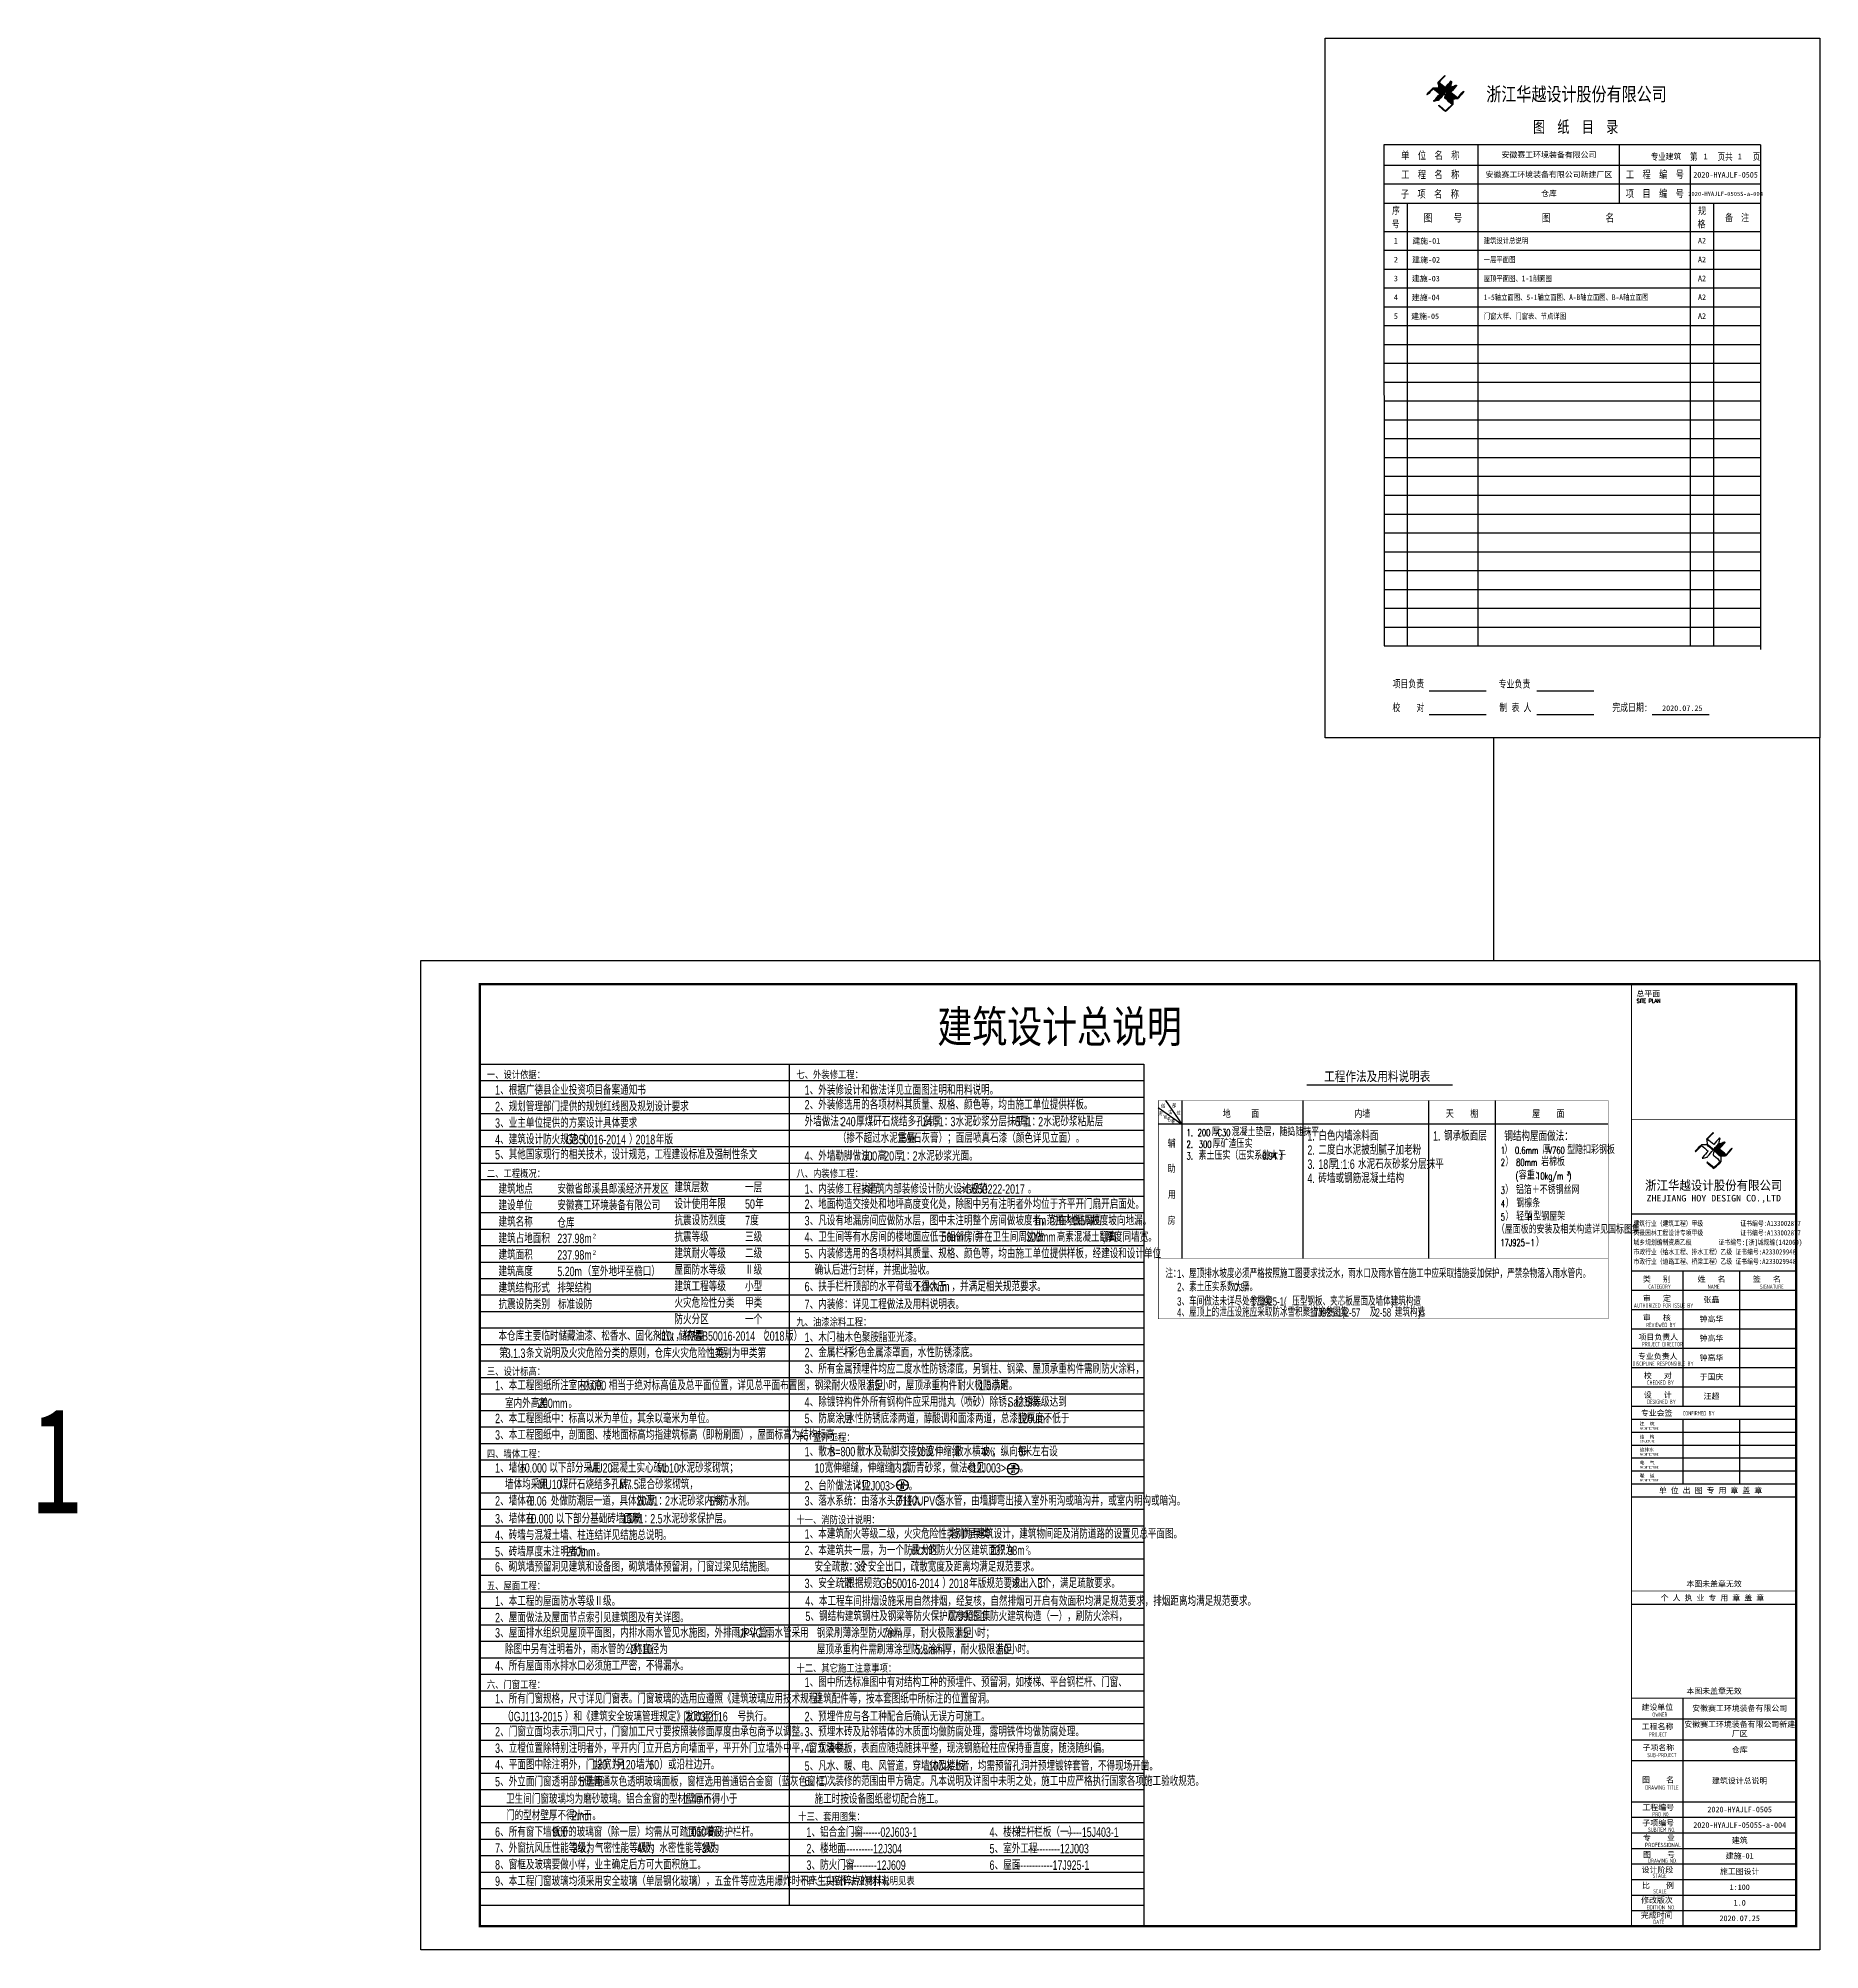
# Model space of a CAD drawing. Extents: x 1885024 to 2490229, y 18495599 to 18794495.
# Drawn here: x 2414580 to 2490229, y 18713338 to 18794495 of the extents above; entities that cross this region are included whole.
import ezdxf
from ezdxf.enums import TextEntityAlignment as Align

# ---------------------------------------------------------------- set-up
doc = ezdxf.new("R2010")
doc.units = 0
doc.header["$LTSCALE"] = 1000
doc.header["$MEASUREMENT"] = 0
doc.layers.get('Defpoints').update_dxf_attribs({"color": 250})
for name, color, linetype in [('DIM_LEAD', 145, 'Continuous'), ('PUB_DIM', 161, 'Continuous'), ('PUB_TEXT', 7, 'Continuous'), ('PUB_TITLE', 4, 'Continuous'), ('TK', 4, 'Continuous'), ('表格', 8, 'Continuous')]:
    doc.layers.add(name, color=color, linetype=linetype)
doc.styles.add('-宋体', font='', dxfattribs={"width": 0.8})
doc.styles.add('_TCH_LABEL', font='COMPLEX', dxfattribs={"bigfont": 'GBCBIG'})
doc.styles.add('HT', font='simhei.ttf', dxfattribs={"width": 0.7})
doc.styles.add('ROMANS', font='romans', dxfattribs={"width": 0.65, "height": 231.275})
doc.styles.add('TSSD_REIN', font='tssdeng.shx', dxfattribs={"width": 0.7, "bigfont": 'tssdchn.shx'})
doc.styles.add('YAYA', font='', dxfattribs={"width": 0.8, "height": 1})
doc.styles.add('图框文字3', font='', dxfattribs={"width": 0.8})
doc.styles.add('图签宋体', font='', dxfattribs={"height": 300})
doc.styles.add('图签黑体', font='simhei.ttf', dxfattribs={"height": 550})
doc.styles.add('设计说明', font='!TSSDENG', dxfattribs={"width": 0.7, "bigfont": '!HZTXT'})
doc.styles.add('黑体', font='simhei.ttf', dxfattribs={"width": 0.8})
doc.styles.get('-宋体').set_extended_font_data('SimSun')
doc.styles.get('YAYA').set_extended_font_data('SimSun')
doc.styles.get('图框文字3').set_extended_font_data('SimSun')
doc.styles.get('图签宋体').set_extended_font_data('NSimSun')

msp = doc.modelspace()

# ---------------------------------------------------------------- texts
at = {"layer": 'PUB_TEXT'}
for s, height, style, width, p in [('建筑设计总说明', 1359.49, 'YAYA', 0.8, (2452758.3, 18751853.2)), ('1', 400, '设计说明', 0.7, (2433979.3, 18749638.2)), ('、根据广德县企业投资项目备案通知书', 400, '设计说明', 0.7, (2434194.7, 18749638.2)), ('1', 400, '设计说明', 0.7, (2447123.5, 18749638.2)), ('、外装修设计和做法详见立面图注明和用料说明。', 400, '设计说明', 0.7, (2447338.9, 18749638.2)), ('2', 400, '设计说明', 0.7, (2433979.3, 18748938.2)), ('、规划管理部门提供的规划红线图及规划设计要求', 400, '设计说明', 0.7, (2434194.7, 18748938.2)), ('2', 400, '设计说明', 0.7, (2447123.5, 18749014)), ('、外装修选用的各项材料其质量、规格、颜色等，均由施工单位提供样板。', 400, '设计说明', 0.7, (2447338.9, 18749014)), ('3', 400, '设计说明', 0.7, (2433979.3, 18748238.2)), ('、业主单位提供的方案设计具体要求', 400, '设计说明', 0.7, (2434194.7, 18748238.2)), ('1.', 297.5, '_TCH_LABEL', 0.705882, (2463341.6, 18747885.7)), ('200', 297.5, '_TCH_LABEL', 0.705882, (2463811.6, 18747885.7)), ('C30', 297.5, '_TCH_LABEL', 0.705882, (2464657.3, 18747885.7)), ('1.', 400, '设计说明', 0.7, (2468474.9, 18747691.7)), ('白色内墙涂料面', 400, '设计说明', 0.7, (2468939.1, 18747691.7)), ('1.', 400, '设计说明', 0.7, (2473808.2, 18747691.7)), ('钢承板面层', 400, '设计说明', 0.7, (2474272.4, 18747691.7)), ('钢结构屋面做法：', 400, '设计说明', 0.7, (2476830.2, 18747675.7)), ('4', 400, '设计说明', 0.7, (2433979.3, 18747538.2)), ('5', 400, '设计说明', 0.7, (2433979.3, 18746898)), ('、建筑设计防火规范（', 400, '设计说明', 0.7, (2434194.7, 18747538.2)), ('、其他国家现行的相关技术，设计规范，工程建设标准及强制性条文', 400, '设计说明', 0.7, (2434194.7, 18746898)), ('GB50016-2014', 400, '设计说明', 0.7, (2436994.7, 18747538.2)), ('）', 400, '设计说明', 0.7, (2439665.5, 18747538.2)), ('2018', 400, '设计说明', 0.7, (2439945.5, 18747538.2)), ('年版', 400, '设计说明', 0.7, (2440807, 18747538.2)), ('、外墙勒脚做法：', 400, '设计说明', 0.7, (2447338.9, 18746838.2)), ('高', 400, '设计说明', 0.7, (2450225.1, 18746838.2)), ('水泥砂浆光面。', 400, '设计说明', 0.7, (2451926.6, 18746838.2)), ('2.', 297.5, '_TCH_LABEL', 0.705882, (2463341.6, 18747385.7)), ('300', 297.5, '_TCH_LABEL', 0.705882, (2463861.6, 18747385.7)), ('2.', 400, '设计说明', 0.7, (2468474.9, 18747091.7)), ('二度白水泥披刮腻子加老粉', 400, '设计说明', 0.7, (2468939.1, 18747091.7)), ('1', 297.5, '_TCH_LABEL', 0.705882, (2476680.8, 18747130)), ('0.6mm', 297.5, '_TCH_LABEL', 0.705882, (2477286.5, 18747130)), ('V760', 297.5, '_TCH_LABEL', 0.705882, (2478702.3, 18747130)), ('4', 400, '设计说明', 0.7, (2447123.5, 18746838.2)), ('600', 400, '设计说明', 0.7, (2449578.9, 18746838.2)), ('20', 400, '设计说明', 0.7, (2450505.1, 18746838.2)), ('厚', 400, '设计说明', 0.7, (2450935.8, 18746838.2)), ('1', 400, '设计说明', 0.7, (2451215.8, 18746838.2)), ('：', 400, '设计说明', 0.7, (2451431.2, 18746838.2)), ('2', 400, '设计说明', 0.7, (2451711.2, 18746838.2)), ('3.', 297.5, '_TCH_LABEL', 0.705882, (2463341.6, 18746885.7)), ('0.94', 297.5, '_TCH_LABEL', 0.705882, (2466554.7, 18746885.7)), ('3.', 400, '设计说明', 0.7, (2468474.9, 18746491.7)), ('18', 400, '设计说明', 0.7, (2468939.1, 18746491.7)), ('厚', 400, '设计说明', 0.7, (2469369.8, 18746491.7)), ('1:1:6', 400, '设计说明', 0.7, (2469649.8, 18746491.7)), ('水泥石灰砂浆分层抹平', 400, '设计说明', 0.7, (2470619.1, 18746491.7)), ('2', 297.5, '_TCH_LABEL', 0.705882, (2476680.8, 18746617.1)), ('80mm', 297.5, '_TCH_LABEL', 0.705882, (2477336.5, 18746617.1)), ('建筑地点', 400, '设计说明', 0.7, (2434124.4, 18745438.2)), ('安徽省郎溪县郎溪经济开发区', 400, '设计说明', 0.7, (2436624.4, 18745438.2)), ('建筑层数', 400, '设计说明', 0.7, (2441595.1, 18745499.1)), ('一层', 400, '设计说明', 0.7, (2444595.1, 18745499.1)), ('1', 400, '设计说明', 0.7, (2447123.5, 18745438.2)), ('、内装修工程执行', 400, '设计说明', 0.7, (2447338.9, 18745438.2)), ('<', 400, '设计说明', 0.7, (2449578.9, 18745438.2)), ('建筑内部装修设计防火设计规范', 400, '设计说明', 0.7, (2449794.3, 18745438.2)), ('>GB50222-2017', 400, '设计说明', 0.7, (2453714.3, 18745438.2)), ('4.', 400, '设计说明', 0.7, (2468474.9, 18745891.7)), ('砖墙或钢筋混凝土结构', 400, '设计说明', 0.7, (2468939.1, 18745891.7)), ('3', 297.5, '_TCH_LABEL', 0.705882, (2476680.8, 18745426.1)), ('(', 297.5, '_TCH_LABEL', 0.705882, (2477310.8, 18746045.3)), ('10kg/m', 297.5, '_TCH_LABEL', 0.705882, (2478188, 18746045.3)), ('3', 148.8, '_TCH_LABEL', 0.705882, (2479488, 18746220.3)), (')', 297.5, '_TCH_LABEL', 0.705882, (2479558, 18746045.3)), ('建设单位', 400, '设计说明', 0.7, (2434124.4, 18744738.2)), ('安徽赛工环境装备有限公司', 400, '设计说明', 0.7, (2436624.4, 18744738.2)), ('设计使用年限', 400, '设计说明', 0.7, (2441595.1, 18744799.1)), ('50', 400, '设计说明', 0.7, (2444595.1, 18744799.1)), ('年', 400, '设计说明', 0.7, (2445025.9, 18744799.1)), ('2', 400, '设计说明', 0.7, (2447123.5, 18744794.9)), ('、地面构造交接处和地坪高度变化处，除图中另有注明者外均位于齐平开门扇开启面处。', 400, '设计说明', 0.7, (2447338.9, 18744794.9)), ('。', 400, '设计说明', 0.7, (2456600.5, 18745438.2)), ('4', 297.5, '_TCH_LABEL', 0.705882, (2476680.8, 18744862.4)), ('建筑名称', 400, '设计说明', 0.7, (2434124.4, 18744038.2)), ('仓库', 400, '设计说明', 0.7, (2436624.4, 18743992.6)), ('抗震设防烈度', 400, '设计说明', 0.7, (2441595.1, 18744099.1)), ('7', 400, '设计说明', 0.7, (2444595.1, 18744099.1)), ('度', 400, '设计说明', 0.7, (2444810.5, 18744099.1)), ('3', 400, '设计说明', 0.7, (2447123.5, 18744094.9)), ('、凡设有地漏房间应做防水层，图中未注明整个房间做坡度者，均在地漏周围', 400, '设计说明', 0.7, (2447338.9, 18744094.9)), ('1m', 400, '设计说明', 0.7, (2456858.9, 18744094.9)), ('范围内做', 400, '设计说明', 0.7, (2457397.4, 18744094.9)), ('0.5%', 400, '设计说明', 0.7, (2458517.4, 18744094.9)), ('坡度坡向地漏。', 400, '设计说明', 0.7, (2459292.8, 18744094.9)), ('5', 297.5, '_TCH_LABEL', 0.705882, (2476680.8, 18744303.6)), ('H', 297.5, '_TCH_LABEL', 0.705882, (2477828, 18744303.6)), ('建筑占地面积', 400, '设计说明', 0.7, (2434124.4, 18743338.2)), ('237.98m', 400, '设计说明', 0.7, (2436624.4, 18743338.2)), ('2', 200, '设计说明', 0.7, (2438132.1, 18743538.2)), ('抗震等级', 400, '设计说明', 0.7, (2441595.1, 18743399.1)), ('三级', 400, '设计说明', 0.7, (2444595.1, 18743399.1)), ('4', 400, '设计说明', 0.7, (2447123.5, 18743398)), ('、卫生间等有水房间的楼地面应低于相邻房间', 400, '设计说明', 0.7, (2447338.9, 18743398)), ('50mm', 400, '设计说明', 0.7, (2452938.9, 18743398)), ('；并在卫生间周边做', 400, '设计说明', 0.7, (2454015.8, 18743398)), ('300mm', 400, '设计说明', 0.7, (2456535.8, 18743398)), ('高素混凝土翻高', 400, '设计说明', 0.7, (2457828.2, 18743398)), (',', 400, '设计说明', 0.7, (2459788.2, 18743398)), ('厚度同墙宽。', 400, '设计说明', 0.7, (2459895.8, 18743398)), ('17J925-1', 297.5, '_TCH_LABEL', 0.705882, (2476665.5, 18743206.3)), ('建筑面积', 400, '设计说明', 0.7, (2434124.4, 18742638.2)), ('237.98m', 400, '设计说明', 0.7, (2436624.4, 18742638.2)), ('2', 200, '设计说明', 0.7, (2438132.1, 18742838.2)), ('屋面防水等级', 400, '设计说明', 0.7, (2441595.1, 18741999.1)), ('建筑耐火等级', 400, '设计说明', 0.7, (2441595.1, 18742699.1)), ('二级', 400, '设计说明', 0.7, (2444595.1, 18742699.1)), ('Ⅱ级', 400, '设计说明', 0.7, (2444595.1, 18741999.1)), ('5', 400, '设计说明', 0.7, (2447123.5, 18742694.9)), ('、内装修选用的各项材料其质量、规格、颜色等，均由施工单位提供样板，经建设和设计单位', 400, '设计说明', 0.7, (2447338.9, 18742694.9)), ('确认后进行封样，并据此验收。', 400, '设计说明', 0.7, (2447546.8, 18741998)), ('建筑高度', 400, '设计说明', 0.7, (2434124.4, 18741938.2)), ('建筑结构形式', 400, '设计说明', 0.7, (2434124.4, 18741238.2)), ('排架结构', 400, '设计说明', 0.7, (2436624.4, 18741238.2)), ('5.20m', 400, '设计说明', 0.7, (2436624.4, 18741938.2)), ('（室外地坪至檐口）', 400, '设计说明', 0.7, (2437701.3, 18741938.2)), ('建筑工程等级', 400, '设计说明', 0.7, (2441595.1, 18741299.1)), ('小型', 400, '设计说明', 0.7, (2444595.1, 18741299.1)), ('6', 400, '设计说明', 0.7, (2447123.5, 18741294.9)), ('、扶手栏杆顶部的水平荷载不得大于', 400, '设计说明', 0.7, (2447338.9, 18741294.9)), ('1.0KN/m', 400, '设计说明', 0.7, (2451818.9, 18741294.9)), ('，并满足相关规范要求。', 400, '设计说明', 0.7, (2453358.9, 18741294.9)), ('抗震设防类别', 400, '设计说明', 0.7, (2434124.4, 18740538.2)), ('标准设防', 400, '设计说明', 0.7, (2436651, 18740538.2)), ('火灾危险性分类', 400, '设计说明', 0.7, (2441595.1, 18740599.1)), ('甲类', 400, '设计说明', 0.7, (2444595.1, 18740599.1)), ('7', 400, '设计说明', 0.7, (2447123.5, 18740538.2)), ('、内装修：详见工程做法及用料说明表。', 400, '设计说明', 0.7, (2447338.9, 18740538.2)), ('防火分区', 400, '设计说明', 0.7, (2441595.1, 18739899.1)), ('一个', 400, '设计说明', 0.7, (2444595.1, 18739899.1)), ('1', 400, '设计说明', 0.7, (2447123.5, 18739138.2)), ('、木门', 400, '设计说明', 0.7, (2447338.9, 18739138.2)), ('-', 400, '设计说明', 0.7, (2448178.9, 18739138.2)), ('柚木色聚胺脂亚光漆。', 400, '设计说明', 0.7, (2448458.9, 18739138.2)), ('2', 400, '设计说明', 0.7, (2447123.5, 18738491.7)), ('、金属栏杆', 400, '设计说明', 0.7, (2447338.9, 18738491.7)), ('-', 400, '设计说明', 0.7, (2448738.9, 18738491.7)), ('彩色金属漆罩面，水性防锈漆底。', 400, '设计说明', 0.7, (2449018.9, 18738491.7)), ('、本工程图纸所注室内标高', 400, '设计说明', 0.7, (2434194.7, 18737094.9)), ('相当于绝对标高值及总平面位置，详见总平面布置图，', 400, '设计说明', 0.7, (2438803.9, 18737094.9)), ('3', 400, '设计说明', 0.7, (2447123.5, 18737794.9)), ('、所有金属预埋件均应二度水性防锈漆底，另钢柱、钢梁、屋顶承重构件需刷防火涂料，', 400, '设计说明', 0.7, (2447338.9, 18737794.9)), ('钢梁耐火极限满足', 400, '设计说明', 0.7, (2447546.8, 18737094.9)), ('小时，屋顶承重构件耐火极限满足', 400, '设计说明', 0.7, (2450325.3, 18737094.9)), ('小时。', 400, '设计说明', 0.7, (2455063.8, 18737094.9)), ('1', 400, '设计说明', 0.7, (2433979.3, 18737094.9)), ('室内外高差', 400, '设计说明', 0.7, (2434402.6, 18736338.2)), ('200mm', 400, '设计说明', 0.7, (2435802.6, 18736338.2)), ('%%p0.000', 400, '设计说明', 0.7, (2437554.7, 18737094.9)), ('4', 400, '设计说明', 0.7, (2447123.5, 18736394.9)), ('、除镀锌构件外所有钢构件应采用抛丸（喷砂）除锈，除锈等级达到', 400, '设计说明', 0.7, (2447338.9, 18736394.9)), ('1.5', 400, '设计说明', 0.7, (2449786.8, 18737094.9)), ('1.0', 400, '设计说明', 0.7, (2454525.3, 18737094.9)), ('Sa2.5', 400, '设计说明', 0.7, (2455738.9, 18736394.9)), ('级。', 400, '设计说明', 0.7, (2456697.4, 18736394.9)), ('1', 4506.3, 'HT', 0.7, (2414301.1, 18731862.3)), ('2', 400, '设计说明', 0.7, (2433979.3, 18735694.9)), ('、本工程图纸中：标高以米为单位，其余以毫米为单位。', 400, '设计说明', 0.7, (2434194.7, 18735694.9)), ('。', 400, '设计说明', 0.7, (2437094.9, 18736338.2)), ('5', 400, '设计说明', 0.7, (2447123.5, 18735694.9)), ('、防腐涂层', 400, '设计说明', 0.7, (2447338.9, 18735694.9)), (':', 400, '设计说明', 0.7, (2448738.9, 18735694.9)), ('水性防锈底漆两道，醇酸调和面漆两道，总漆膜厚度不低于', 400, '设计说明', 0.7, (2448900.5, 18735694.9)), ('120um', 400, '设计说明', 0.7, (2456180.5, 18735694.9)), ('3', 400, '设计说明', 0.7, (2433979.3, 18734994.9)), ('、本工程图纸中，剖面图、楼地面标高均指建筑标高（即粉刷面），屋面标高为结构标高。', 400, '设计说明', 0.7, (2434194.7, 18734994.9)), ('。', 400, '设计说明', 0.7, (2457354.3, 18735694.9)), ('1', 400, '设计说明', 0.7, (2447123.5, 18734288.6)), ('、散水', 400, '设计说明', 0.7, (2447338.9, 18734288.6)), ('B=800', 400, '设计说明', 0.7, (2448178.9, 18734288.6)), ('散水及勒脚交接处设', 400, '设计说明', 0.7, (2449331.2, 18734288.6)), ('10', 400, '设计说明', 0.7, (2451851.2, 18734288.6)), ('宽伸缩缝', 400, '设计说明', 0.7, (2452282, 18734288.6)), (',', 400, '设计说明', 0.7, (2453402, 18734288.6)), ('散水横坡', 400, '设计说明', 0.7, (2453509.7, 18734288.6)), ('4%', 400, '设计说明', 0.7, (2454629.7, 18734288.6)), ('；纵向每', 400, '设计说明', 0.7, (2455082, 18734288.6)), ('6', 400, '设计说明', 0.7, (2456202, 18734288.6)), ('米左右设', 400, '设计说明', 0.7, (2456417.4, 18734288.6)), ('1', 400, '设计说明', 0.7, (2433979.3, 18733594.9)), ('、墙体', 400, '设计说明', 0.7, (2434194.7, 18733594.9)), ('%%p0.000', 400, '设计说明', 0.7, (2435034.7, 18733594.9)), ('以下部分采用', 400, '设计说明', 0.7, (2436283.9, 18733594.9)), ('MU20', 400, '设计说明', 0.7, (2437963.9, 18733594.9)), ('混凝土实心砖、', 400, '设计说明', 0.7, (2438890.1, 18733594.9)), ('Mb10', 400, '设计说明', 0.7, (2440850.1, 18733594.9)), ('水泥砂浆砌筑；', 400, '设计说明', 0.7, (2441743.9, 18733594.9)), ('10', 400, '设计说明', 0.7, (2447546.8, 18733594.9)), ('宽伸缩缝，伸缩缝内填', 400, '设计说明', 0.7, (2447977.6, 18733594.9)), ('1', 400, '设计说明', 0.7, (2450777.6, 18733594.9)), ('：', 400, '设计说明', 0.7, (2450993, 18733594.9)), ('2', 400, '设计说明', 0.7, (2451273, 18733594.9)), ('沥青砂浆，做法参见', 400, '设计说明', 0.7, (2451488.4, 18733594.9)), ('<12J003>', 400, '设计说明', 0.7, (2454008.4, 18733594.9)), ('。', 400, '设计说明', 0.7, (2456252.8, 18733594.9)), ('墙体均采用', 400, '设计说明', 0.7, (2434402.6, 18732894.9)), ('MU10', 400, '设计说明', 0.7, (2435802.6, 18732894.9)), ('煤矸石烧结多孔砖，', 400, '设计说明', 0.7, (2436728.8, 18732894.9)), ('M7.5', 400, '设计说明', 0.7, (2439248.8, 18732894.9)), ('混合砂浆砌筑，', 400, '设计说明', 0.7, (2440045.7, 18732894.9)), ('2', 400, '设计说明', 0.7, (2447123.5, 18732838.2)), ('、台阶做法详见', 400, '设计说明', 0.7, (2447338.9, 18732838.2)), ('<12J003>', 400, '设计说明', 0.7, (2449298.9, 18732838.2)), ('。', 400, '设计说明', 0.7, (2451543.3, 18732838.2)), ('2', 400, '设计说明', 0.7, (2433979.3, 18732194.9)), ('、墙体在', 400, '设计说明', 0.7, (2434194.7, 18732194.9)), ('、墙体在', 400, '设计说明', 0.7, (2434194.7, 18731438.2)), ('-0.06', 400, '设计说明', 0.7, (2435314.7, 18732194.9)), ('处做防潮层一道，具体做法：', 400, '设计说明', 0.7, (2436348.5, 18732194.9)), ('以下部分基础砖墙面粉', 400, '设计说明', 0.7, (2436563.9, 18731438.2)), ('厚', 400, '设计说明', 0.7, (2439794.7, 18731438.2)), ('20', 400, '设计说明', 0.7, (2439988.5, 18732194.9)), ('厚', 400, '设计说明', 0.7, (2440419.3, 18732194.9)), ('1', 400, '设计说明', 0.7, (2440699.3, 18732194.9)), ('：', 400, '设计说明', 0.7, (2440914.7, 18732194.9)), ('水泥砂浆保护层。', 400, '设计说明', 0.7, (2441108.5, 18731438.2)), ('2', 400, '设计说明', 0.7, (2441194.7, 18732194.9)), ('水泥砂浆内掺', 400, '设计说明', 0.7, (2441410.1, 18732194.9)), ('5%', 400, '设计说明', 0.7, (2443090.1, 18732194.9)), ('防水剂。', 400, '设计说明', 0.7, (2443542.4, 18732194.9)), ('3', 400, '设计说明', 0.7, (2447123.5, 18732194.9)), ('、落水系统：由落水头子接入', 400, '设计说明', 0.7, (2447338.9, 18732194.9)), ('%%c110UPVC', 400, '设计说明', 0.7, (2450978.9, 18732194.9)), ('落水管，由墙脚弯出接入室外明沟或暗沟井，或室内明沟或暗沟。', 400, '设计说明', 0.7, (2452734.3, 18732194.9)), ('4', 400, '设计说明', 0.7, (2433979.3, 18730738.2)), ('3', 400, '设计说明', 0.7, (2433979.3, 18731438.2)), ('、砖墙与混凝土墙、柱连结详见结施总说明。', 400, '设计说明', 0.7, (2434194.7, 18730738.2)), ('%%p0.000', 400, '设计说明', 0.7, (2435314.7, 18731438.2)), ('15', 400, '设计说明', 0.7, (2439363.9, 18731438.2)), ('1', 400, '设计说明', 0.7, (2440074.7, 18731438.2)), ('：', 400, '设计说明', 0.7, (2440290.1, 18731438.2)), ('2.5', 400, '设计说明', 0.7, (2440570.1, 18731438.2)), ('1', 400, '设计说明', 0.7, (2447123.5, 18730794.9)), ('、本建筑耐火等级二级，火灾危险性类别为甲类', 400, '设计说明', 0.7, (2447338.9, 18730794.9)), ('按单层建筑设计，建筑物间距及消防道路的设置见总平面图。', 400, '设计说明', 0.7, (2453326.6, 18730794.9)), ('5', 400, '设计说明', 0.7, (2433979.3, 18730038.2)), ('、砖墙厚度未注明者为', 400, '设计说明', 0.7, (2434194.7, 18730038.2)), ('240mm', 400, '设计说明', 0.7, (2436994.7, 18730038.2)), ('2', 400, '设计说明', 0.7, (2447123.5, 18730094.9)), ('、本建筑共一层，为一个防火分区', 400, '设计说明', 0.7, (2447338.9, 18730094.9)), ('最大的防火分区建筑面积为', 400, '设计说明', 0.7, (2451646.6, 18730094.9)), (',', 400, '设计说明', 0.7, (2453218.9, 18730794.9)), ('237.98m', 400, '设计说明', 0.7, (2455006.6, 18730094.9)), ('2', 200, '设计说明', 0.7, (2456514.3, 18730294.9)), ('。', 400, '设计说明', 0.7, (2456589.7, 18730094.9)), ('6', 400, '设计说明', 0.7, (2433979.3, 18729394.9)), ('、砌筑墙预留洞见建筑和设备图，砌筑墙体预留洞，门窗过梁见结施图。', 400, '设计说明', 0.7, (2434194.7, 18729394.9)), ('。', 400, '设计说明', 0.7, (2438287, 18730038.2)), ('安全疏散：设', 400, '设计说明', 0.7, (2447546.8, 18729394.9)), ('3', 400, '设计说明', 0.7, (2449226.8, 18729394.9)), ('个安全出口，疏散宽度及距离均满足规范要求。', 400, '设计说明', 0.7, (2449442.2, 18729394.9)), (',', 400, '设计说明', 0.7, (2451538.9, 18730094.9)), ('3', 400, '设计说明', 0.7, (2447123.5, 18728694.9)), ('、安全疏散', 400, '设计说明', 0.7, (2447338.9, 18728694.9)), (':', 400, '设计说明', 0.7, (2448738.9, 18728694.9)), ('根据规范（', 400, '设计说明', 0.7, (2448900.5, 18728694.9)), ('GB50016-2014', 400, '设计说明', 0.7, (2450300.5, 18728694.9)), ('）', 400, '设计说明', 0.7, (2452971.2, 18728694.9)), ('2018', 400, '设计说明', 0.7, (2453251.2, 18728694.9)), ('年版规范要求', 400, '设计说明', 0.7, (2454112.8, 18728694.9)), (',', 400, '设计说明', 0.7, (2455792.8, 18728694.9)), ('设出入口', 400, '设计说明', 0.7, (2455900.5, 18728694.9)), ('3', 400, '设计说明', 0.7, (2457020.5, 18728694.9)), ('个，满足疏散要求。', 400, '设计说明', 0.7, (2457235.8, 18728694.9)), ('1', 400, '设计说明', 0.7, (2433979.3, 18727938.2)), ('、本工程的屋面防水等级Ⅱ级。', 400, '设计说明', 0.7, (2434194.7, 18727938.2)), ('4', 400, '设计说明', 0.7, (2447151.2, 18727937.5)), ('、本工程车间排烟设施采用自然排烟，经复核，自然排烟可开启有效面积均满足规范要求，排烟距离均满足规范要求。', 400, '设计说明', 0.7, (2447366.6, 18727937.5)), ('3', 400, '设计说明', 0.7, (2433979.3, 18726594.9)), ('2', 400, '设计说明', 0.7, (2433979.3, 18727238.2)), ('、屋面做法及屋面节点索引见建筑图及有关详图。', 400, '设计说明', 0.7, (2434194.7, 18727238.2)), ('、屋面排水组织见屋顶平面图，内排水雨水管见水施图，外排雨水斗，雨水管采用', 400, '设计说明', 0.7, (2434194.7, 18726594.9)), ('UPVC', 400, '设计说明', 0.7, (2444274.7, 18726594.9)), ('管，', 400, '设计说明', 0.7, (2445179.3, 18726594.9)), ('5', 400, '设计说明', 0.7, (2447156.9, 18727295.3)), ('、钢结构建筑钢柱及钢梁等防火保护层参照图集', 400, '设计说明', 0.7, (2447372.3, 18727295.3)), ('钢梁刷薄涂型防火涂料', 400, '设计说明', 0.7, (2447640.9, 18726582)), ('7mm', 400, '设计说明', 0.7, (2450440.9, 18726582)), ('厚，耐火极限满足', 400, '设计说明', 0.7, (2451302.4, 18726582)), ('07J905-1', 400, '设计说明', 0.7, (2453252.3, 18727295.3)), ('1.5', 400, '设计说明', 0.7, (2453542.4, 18726582)), ('小时；', 400, '设计说明', 0.7, (2454080.9, 18726582)), ('防火建筑构造（一），刷防火涂料，', 400, '设计说明', 0.7, (2454996.9, 18727295.3)), ('除图中另有注明着外，雨水管的公称直径为', 400, '设计说明', 0.7, (2434402.6, 18725894.9)), ('%%c110', 400, '设计说明', 0.7, (2439722.6, 18725894.9)), ('屋顶承重构件需刷薄涂型防火涂料', 400, '设计说明', 0.7, (2447640.9, 18725885.9)), ('5.5mm', 400, '设计说明', 0.7, (2451840.9, 18725885.9)), ('厚，耐火极限满足', 400, '设计说明', 0.7, (2453025.5, 18725885.9)), ('1.0', 400, '设计说明', 0.7, (2455265.5, 18725885.9)), ('小时。', 400, '设计说明', 0.7, (2455804, 18725885.9)), ('4', 400, '设计说明', 0.7, (2433979.3, 18725194.9)), ('、所有屋面雨水排水口必须施工严密，不得漏水。', 400, '设计说明', 0.7, (2434194.7, 18725194.9)), ('。', 400, '设计说明', 0.7, (2440573.4, 18725894.9)), ('1', 400, '设计说明', 0.7, (2447123.5, 18724498)), ('、图中所选标准图中有对结构工种的预埋件、预留洞，如楼梯、平台钢栏杆、门窗、', 400, '设计说明', 0.7, (2447338.9, 18724498)), ('1', 400, '设计说明', 0.7, (2433979.3, 18723794.9)), ('、所有门窗规格，尺寸详见门窗表。门窗玻璃的选用应遵照《建筑玻璃应用技术规程》', 400, '设计说明', 0.7, (2434194.7, 18723794.9)), ('建筑配件等，按本套图纸中所标注的位置留洞。', 400, '设计说明', 0.7, (2447546.8, 18723794.9)), ('（', 400, '设计说明', 0.7, (2434304.4, 18723038.2)), ('JGJ113-2015', 400, '设计说明', 0.7, (2434584.4, 18723038.2)), ('）和《建筑安全玻璃管理规定》发改运行', 400, '设计说明', 0.7, (2436942.9, 18723038.2)), ('[2003]2116', 400, '设计说明', 0.7, (2441982.9, 18723038.2)), ('号执行。', 400, '设计说明', 0.7, (2444277.8, 18723038.2)), ('2', 400, '设计说明', 0.7, (2447123.5, 18723038.2)), ('、预埋件应与各工种配合后确认无误方可施工。', 400, '设计说明', 0.7, (2447338.9, 18723038.2)), ('2', 400, '设计说明', 0.7, (2433979.3, 18722394.9)), ('、门窗立面均表示洞口尺寸，门窗加工尺寸要按照装修面厚度由承包商予以调整。', 400, '设计说明', 0.7, (2434194.7, 18722394.9)), ('、立樘位置除特别注明者外，平开内门立开启方向墙面平，平开外门立墙外中平，窗立墙中。', 400, '设计说明', 0.7, (2434194.7, 18721694.9)), ('3', 400, '设计说明', 0.7, (2447123.5, 18722394.9)), ('、预埋木砖及贴邻墙体的木质面均做防腐处理，露明铁件均做防腐处理。', 400, '设计说明', 0.7, (2447338.9, 18722394.9)), ('、现浇楼板，表面应随捣随抹平整，现浇钢筋砼柱应保持垂直度，随浇随纠偏。', 400, '设计说明', 0.7, (2447338.9, 18721694.9)), ('4', 400, '设计说明', 0.7, (2433979.3, 18720994.9)), ('3', 400, '设计说明', 0.7, (2433979.3, 18721694.9)), ('、平面图中除注明外，门垛宽为', 400, '设计说明', 0.7, (2434194.7, 18720994.9)), ('120', 400, '设计说明', 0.7, (2438114.7, 18720994.9)), ('（另', 400, '设计说明', 0.7, (2438760.8, 18720994.9)), ('120', 400, '设计说明', 0.7, (2439320.8, 18720994.9)), ('墙为', 400, '设计说明', 0.7, (2439967, 18720994.9)), ('60', 400, '设计说明', 0.7, (2440527, 18720994.9)), ('）或沿柱边开。', 400, '设计说明', 0.7, (2440957.8, 18720994.9)), ('4', 400, '设计说明', 0.7, (2447123.5, 18721694.9)), ('5', 400, '设计说明', 0.7, (2447123.5, 18720941.7)), ('、凡水、暖、电、风管道，穿墙体及楼板', 400, '设计说明', 0.7, (2447338.9, 18720941.7)), ('100', 400, '设计说明', 0.7, (2452378.9, 18720941.7)), ('以上者，均需预留孔洞并预埋镀锌套管，不得现场开凿。', 400, '设计说明', 0.7, (2453025.1, 18720941.7)), ('6', 400, '设计说明', 0.7, (2447123.5, 18720294.9)), ('、二次装修的范围由甲方确定。凡本说明及详图中未明之处，施工中应严格执行国家各项施工验收规范。', 400, '设计说明', 0.7, (2447338.9, 18720294.9)), ('施工时按设备图纸密切配合施工。', 400, '设计说明', 0.7, (2447546.8, 18719538.2)), ('6', 400, '设计说明', 0.7, (2433979.3, 18718138.2)), ('、所有窗下墙低于', 400, '设计说明', 0.7, (2434194.7, 18718138.2)), ('900', 400, '设计说明', 0.7, (2436434.7, 18718138.2)), ('的玻璃窗（除一层）均需从可踏面起增设', 400, '设计说明', 0.7, (2437080.8, 18718138.2)), ('1050', 400, '设计说明', 0.7, (2442120.8, 18718138.2)), ('高防护栏杆。', 400, '设计说明', 0.7, (2442982.4, 18718138.2)), ('1', 400, '设计说明', 0.7, (2447201.1, 18718131.9)), ('、铝合金门窗', 400, '设计说明', 0.7, (2447416.5, 18718131.9)), ('----------02J603-1', 400, '设计说明', 0.7, (2449096.5, 18718131.9)), ('4', 400, '设计说明', 0.7, (2454975.9, 18718131.9)), ('、楼梯', 400, '设计说明', 0.7, (2455191.2, 18718131.9)), ('栏杆', 400, '设计说明', 0.7, (2456172.3, 18718131.9)), ('栏板（一）', 400, '设计说明', 0.7, (2456873.4, 18718131.9)), ('-----15J403-1', 400, '设计说明', 0.7, (2458273.4, 18718131.9)), ('7', 400, '设计说明', 0.7, (2433979.3, 18717451.7)), ('、外窗抗风压性能等级为', 400, '设计说明', 0.7, (2434194.7, 18717451.7)), ('3', 400, '设计说明', 0.7, (2437274.7, 18717451.7)), ('级；气密性能等级为', 400, '设计说明', 0.7, (2437490.1, 18717451.7)), ('4', 400, '设计说明', 0.7, (2440010.1, 18717451.7)), ('级；水密性能等级为', 400, '设计说明', 0.7, (2440225.5, 18717451.7)), ('3', 400, '设计说明', 0.7, (2442745.5, 18717451.7)), ('级。', 400, '设计说明', 0.7, (2442960.8, 18717451.7)), ('2', 400, '设计说明', 0.7, (2447201.1, 18717431.9)), ('、楼地面', 400, '设计说明', 0.7, (2447416.5, 18717431.9)), ('------------12J304', 400, '设计说明', 0.7, (2448536.5, 18717431.9)), ('5', 400, '设计说明', 0.7, (2454975.9, 18717431.9)), ('、室外工程', 400, '设计说明', 0.7, (2455191.2, 18717431.9)), ('-----------12J003', 400, '设计说明', 0.7, (2456591.2, 18717431.9)), ('8', 400, '设计说明', 0.7, (2433979.3, 18716748.5)), ('9', 400, '设计说明', 0.7, (2433979.3, 18716048.5)), ('、窗框及玻璃要做小样，业主确定后方可大面积施工。', 400, '设计说明', 0.7, (2434194.7, 18716748.5)), ('、本工程门窗玻璃均须采用安全玻璃（单层钢化玻璃），五金件等应选用爆炸时不产生尖锐碎片的材料。', 400, '设计说明', 0.7, (2434194.7, 18716048.5)), ('3', 400, '设计说明', 0.7, (2447201.1, 18716731.9)), ('、防火门窗', 400, '设计说明', 0.7, (2447416.5, 18716731.9)), ('-----------12J609', 400, '设计说明', 0.7, (2448816.5, 18716731.9)), ('6', 400, '设计说明', 0.7, (2454975.9, 18716731.9)), ('、屋面', 400, '设计说明', 0.7, (2455191.2, 18716731.9)), ('-------------17J925-1', 400, '设计说明', 0.7, (2456031.2, 18716731.9))]:
    msp.add_text(s, height=height, dxfattribs=dict(at, style=style, width=width)).set_placement(p)
at = {"layer": 'PUB_TEXT', "color": 4}
for s, height, style, width, p in [('一、设计依据：', 315.44, '黑体', 0.8, (2433629.3, 18750338.2)), ('七、外装修工程：', 315.44, '黑体', 0.8, (2446773.5, 18750341.7)), ('工程作法及用料说明表', 413.08, '黑体', 0.8, (2469184.7, 18750216.7)), ('房', 151.1, 'YAYA', 0.8, (2462156, 18748768.4)), ('做', 151.1, 'YAYA', 0.8, (2462264.6, 18749093.1)), ('法', 151.1, 'YAYA', 0.8, (2462563.7, 18748822.2)), ('部', 151.1, 'YAYA', 0.8, (2462731.7, 18749111.7)), ('位', 151.1, 'YAYA', 0.8, (2462918.9, 18748794.8)), ('地', 302.1, 'YAYA', 0.8, (2464878.7, 18748691.7)), ('面', 302.1, 'YAYA', 0.8, (2466088.5, 18748691.7)), ('内墙', 302.11, 'YAYA', 0.8, (2470464.3, 18748691.7)), ('天', 302.1, 'YAYA', 0.8, (2474349.8, 18748691.7)), ('棚', 302.1, 'YAYA', 0.8, (2475386.7, 18748691.7)), ('屋', 302.1, 'YAYA', 0.8, (2478015.1, 18748691.7)), ('面', 302.1, 'YAYA', 0.8, (2479052.1, 18748691.7)), ('间', 151.1, 'YAYA', 0.8, (2462333.7, 18748618.4)), ('名', 151.1, 'YAYA', 0.8, (2462509.5, 18748522.1)), ('称', 151.1, 'YAYA', 0.8, (2462684.3, 18748433.8)), ('辅', 302.1, 'YAYA', 0.8, (2462537.8, 18747429)), ('二、工程概况：', 315.44, '黑体', 0.8, (2433629.3, 18746141.7)), ('八、内装修工程：', 315.44, '黑体', 0.8, (2446773.5, 18746141.7)), ('助', 302.1, 'YAYA', 0.8, (2462538.5, 18746360.3)), ('用', 302.1, 'YAYA', 0.8, (2462549.9, 18745252.4)), ('房', 302.1, 'YAYA', 0.8, (2462540.5, 18744157.5)), ('注：', 353.33, '设计说明', 0.7, (2462441.6, 18741863.5)), ('2', 353.3, '设计说明', 0.7, (2462940.1, 18741299.6)), ('1', 353.3, '设计说明', 0.7, (2462936.2, 18741863.5)), ('、屋顶排水坡度必须严格按照施工图要求找泛水，雨水口及雨水管在施工中应采取措施妥加保护，严禁杂物落入雨水管内。', 353.333, '设计说明', 0.7, (2463126.5, 18741863.5)), ('、素土压实系数大于', 353.33, '设计说明', 0.7, (2463130.4, 18741299.6)), ('0.94', 353.33, '设计说明', 0.7, (2465356.4, 18741299.6)), ('3', 353.3, '设计说明', 0.7, (2462940.1, 18740687.5)), ('、车间做法未详尽处参图集', 353.333, '设计说明', 0.7, (2463130.4, 18740687.5)), ('。', 353.3, '设计说明', 0.7, (2466022.3, 18741299.6)), ('17J925-1(', 353.33, '设计说明', 0.7, (2466098.4, 18740687.5)), ('压型钢板、夹芯板屋面及墙体建筑构造', 353.333, '设计说明', 0.7, (2467829.7, 18740687.5)), (')', 353.3, '设计说明', 0.7, (2472034.4, 18740687.5)), ('。', 353.3, '设计说明', 0.7, (2472224.6, 18740687.5)), ('九、油漆涂料工程：', 315.44, '黑体', 0.8, (2446773.5, 18739840)), ('4', 353.3, '设计说明', 0.7, (2462937.7, 18740219.4)), ('、屋顶上的泄压设施应采取防冰雪积聚措施参图集', 353.333, '设计说明', 0.7, (2463128, 18740219.4)), ('17J925-1(2-57', 353.333, '设计说明', 0.7, (2468569.3, 18740219.4)), ('及', 353.3, '设计说明', 0.7, (2471118.7, 18740219.4)), ('2-58', 353.33, '设计说明', 0.7, (2471366.1, 18740219.4)), ('建筑构造', 353.33, '设计说明', 0.7, (2472184.2, 18740219.4)), (')', 353.3, '设计说明', 0.7, (2473173.5, 18740219.4)), ('。', 353.3, '设计说明', 0.7, (2473363.8, 18740219.4)), ('三、设计标高：', 315.44, '黑体', 0.8, (2433629.3, 18737738.2)), ('十、室外工程：', 315.44, '黑体', 0.8, (2446773.5, 18734940)), ('四、墙体工程：', 315.44, '黑体', 0.8, (2433629.3, 18734240)), ('十一、消防设计说明：', 315.44, '黑体', 0.8, (2446773.5, 18731441.7)), ('五、屋面工程：', 315.44, '黑体', 0.8, (2433629.3, 18728640)), ('十二、其它施工注意事项：', 315.443, '黑体', 0.8, (2446773.5, 18725143.5)), ('六、门窗工程：', 315.44, '黑体', 0.8, (2433629.3, 18724441.7)), ('十三、套用图集：', 315.44, '黑体', 0.8, (2446851.3, 18718840)), ('十四、工程作法及用料说明见表', 315.443, '黑体', 0.8, (2446851.3, 18716114.5))]:
    msp.add_text(s, height=height, dxfattribs=dict(at, style=style, width=width)).set_placement(p)
at = {"layer": 'PUB_TEXT', "color": 3, "style": '设计说明', "width": 0.7}
for s, p in [('外墙做法：', (2447123.5, 18748298)), ('240', (2448664.6, 18748298)), ('厚煤矸石烧结多孔砖；', (2449310.8, 18748298)), ('14', (2452110.8, 18748298)), ('厚', (2452541.6, 18748298)), ('1', (2452821.6, 18748298)), ('：', (2453037, 18748298)), ('3', (2453317, 18748298)), ('水泥砂浆分层抹平；', (2453532.3, 18748298)), ('6', (2456052.3, 18748298)), ('厚', (2456267.7, 18748298)), ('1', (2456547.7, 18748298)), ('：', (2456763.1, 18748298)), ('2', (2457043.1, 18748298)), ('水泥砂浆粘贴层', (2457258.5, 18748298)), ('（掺不超过水泥重量', (2448534.6, 18747598)), ('15%', (2451054.6, 18747598)), ('石灰膏）；面层喷真石漆（颜色详见立面）。', (2451722.3, 18747598)), ('本仓库主要临时储藏油漆、松香水、固化剂的，储存量', (2434124.4, 18739194.9)), ('<10t', (2440844.4, 18739194.9)), ('，依据', (2441641.3, 18739194.9)), ('GB50016-2014', (2442481.3, 18739194.9)), ('（', (2445152.1, 18739194.9)), ('2018', (2445432.1, 18739194.9)), ('版）', (2446293.7, 18739194.9)), ('第', (2434152.4, 18738465.2)), ('3.1.3', (2434432.4, 18738465.2)), ('条文说明及火灾危险分类的原则，仓库火灾危险性类别为甲类第', (2435294, 18738465.2)), ('1', (2443134, 18738465.2)), ('项。', (2443349.3, 18738465.2)), ('5', (2433979.3, 18720276)), ('、外立面门窗透明部分选用', (2434194.7, 18720276)), ('5', (2437554.7, 18720276)), ('厚普通灰色透明玻璃面板，窗框选用普通铝合金窗（蓝灰色窗框）。', (2437770.1, 18720276)), ('卫生间门窗玻璃均为磨砂玻璃。铝合金窗的型材壁厚不得小于', (2434445.5, 18719538.2)), ('1.4mm', (2442005.5, 18719538.2)), ('，', (2443190.2, 18719538.2)), ('门的型材壁厚不得小于', (2434445.5, 18718838.2)), ('2mm', (2437245.5, 18718838.2)), ('。', (2438107.1, 18718838.2))]:
    msp.add_text(s, height=400, dxfattribs=at).set_placement(p)
at = {"layer": 'PUB_TEXT', "style": '_TCH_LABEL'}
for s, height, p in [('厚', 337.6, (2464411.6, 18747885.7)), ('混凝土垫层，随捣随抹平', 337.589, (2465257.3, 18747885.7)), ('厚矿渣压实', 337.59, (2464451.6, 18747385.7)), ('）', 337.6, (2476830.8, 18747130)), ('厚', 337.6, (2478456.5, 18747130)), ('型隐扣彩钢板', 337.59, (2479502.3, 18747130)), ('素土压实（压实系数大于', 337.589, (2463851.6, 18746885.7)), ('）', 337.6, (2467274.7, 18746885.7)), ('）', 337.6, (2476880.8, 18746617.1)), ('岩棉板', 337.59, (2478396.5, 18746617.1)), ('）', 337.6, (2476870.8, 18745426.1)), ('铝箔＋不锈钢丝网', 337.59, (2477326.5, 18745426.1)), ('容重：', 337.59, (2477450.8, 18746045.3)), ('）', 337.6, (2476890.8, 18744862.4)), ('钢檩条', 337.59, (2477346.5, 18744862.4)), ('（屋面板的安装及相关构造详见国标图集', 337.589, (2476514.1, 18743746.5)), ('）', 337.6, (2476880.8, 18744303.6)), ('轻型', 337.59, (2477336.5, 18744303.6)), ('型钢屋架', 337.59, (2478068, 18744303.6)), ('）', 337.6, (2478175.5, 18743206.3))]:
    msp.add_text(s, height=height, dxfattribs=at).set_placement(p)
for s, height, p, p2 in [('A1', 112.08, (2455899.6, 18733591.2), (2456059.7, 18733591.2)), ('1B', 109.86, (2455895.9, 18733799.3), (2456063.3, 18733799.3)), ('B1', 110.97, (2451194, 18732904.6), (2451357.8, 18732904.6)), ('1A', 108.74, (2451190.5, 18733111.9), (2451361.4, 18733111.9))]:
    msp.add_text(s, height=height, dxfattribs=at).set_placement(p, p2, align=Align.FIT)

# ---------------------------------------------------------------- blocks, each defined once
blk = doc.blocks.new('A$C053D6479')
at = {"layer": 'PUB_TITLE'}
h = blk.add_hatch(color=256, dxfattribs=at)
h.dxf.hatch_style = 1
edge = h.paths.add_edge_path()
edge.add_spline(control_points=[(1026, 827), (1105, 920), (1188, 1008), (1266, 1102)], knot_values=[13, 13, 13, 13, 14, 14, 14, 14], degree=3, periodic=0)
edge.add_spline(control_points=[(1266, 1102), (1258, 1111), (1249, 1119), (1239, 1116)], knot_values=[12, 12, 12, 12, 13, 13, 13, 13], degree=3, periodic=0)
edge.add_spline(control_points=[(1239, 1116), (1210, 1107), (1179, 1092), (1144, 1077)], knot_values=[11, 11, 11, 11, 12, 12, 12, 12], degree=3, periodic=0)
edge.add_spline(control_points=[(1144, 1077), (1109, 1063), (1069, 1053), (1047, 1038)], knot_values=[10, 10, 10, 10, 11, 11, 11, 11], degree=3, periodic=0)
edge.add_spline(control_points=[(1047, 1038), (1028, 1026), (1007, 992), (991, 972)], knot_values=[9, 9, 9, 9, 10, 10, 10, 10], degree=3, periodic=0)
edge.add_spline(control_points=[(991, 972), (942, 913), (899, 868), (849, 810)], knot_values=[8, 8, 8, 8, 9, 9, 9, 9], degree=3, periodic=0)
edge.add_spline(control_points=[(849, 810), (842, 801), (822, 776), (822, 775)], knot_values=[7, 7, 7, 7, 8, 8, 8, 8], degree=3, periodic=0)
edge.add_spline(control_points=[(822, 775), (823, 771), (848, 752), (859, 744)], knot_values=[6, 6, 6, 6, 7, 7, 7, 7], degree=3, periodic=0)
edge.add_spline(control_points=[(859, 744), (949, 670), (1035, 592), (1122, 521)], knot_values=[5, 5, 5, 5, 6, 6, 6, 6], degree=3, periodic=0)
edge.add_spline(control_points=[(1122, 521), (1153, 527), (1185, 530), (1217, 533)], knot_values=[4, 4, 4, 4, 5, 5, 5, 5], degree=3, periodic=0)
edge.add_spline(control_points=[(1217, 533), (1246, 535), (1293, 532), (1316, 542)], knot_values=[3, 3, 3, 3, 4, 4, 4, 4], degree=3, periodic=0)
edge.add_spline(control_points=[(1316, 542), (1327, 547), (1338, 565), (1349, 579)], knot_values=[2, 2, 2, 2, 3, 3, 3, 3], degree=3, periodic=0)
edge.add_spline(control_points=[(1349, 579), (1423, 670), (1507, 759), (1572, 848)], knot_values=[1, 1, 1, 1, 2, 2, 2, 2], degree=3, periodic=0)
edge.add_spline(control_points=[(1572, 848), (1564, 852), (1561, 861), (1551, 862)], knot_values=[0, 0, 0, 0, 1, 1, 1, 1], degree=3, periodic=0)
edge.add_spline(control_points=[(1551, 862), (1469, 769), (1393, 671), (1310, 579)], knot_values=[15, 15, 15, 15, 16, 16, 16, 16], degree=3, periodic=0)
edge.add_spline(control_points=[(1310, 579), (1216, 662), (1118, 742), (1026, 827)], knot_values=[14, 14, 14, 14, 15, 15, 15, 15], degree=3, periodic=0)
at = {"layer": 'TK'}
for points, knots in [([(555, 949), (624, 891), (699, 833), (760, 773), (689, 691), (614, 604), (539, 517), (529, 505), (516, 487), (506, 482), (492, 475), (469, 472), (452, 467), (416, 456), (383, 448), (342, 438), (323, 433), (297, 422), (293, 440), (291, 452), (313, 470), (322, 480), (400, 566), (477, 652), (553, 736), (460, 815), (366, 894), (270, 970), (183, 883), (101, 791), (16, 703), (-18, 714), (9, 735), (28, 755), (103, 838), (192, 930), (266, 1005), (319, 1009), (387, 1005), (442, 1007), (456, 1008), (472, 1011), (485, 1007), (507, 1000), (534, 967), (555, 949)], [0, 0, 0, 0, 1, 1, 1, 2, 2, 2, 3, 3, 3, 4, 4, 4, 5, 5, 5, 6, 6, 6, 7, 7, 7, 8, 8, 8, 9, 9, 9, 10, 10, 10, 11, 11, 11, 12, 12, 12, 13, 13, 13, 14, 14, 14, 15, 15, 15, 15]), ([(1031, 1298), (1066, 1286), (1054, 1262), (1045, 1224), (1036, 1188), (1031, 1158), (1024, 1121), (1020, 1104), (1017, 1085), (1012, 1071), (1004, 1052), (976, 1026), (956, 1003), (906, 946), (866, 899), (814, 839), (806, 829), (789, 806), (787, 806), (777, 804), (728, 856), (719, 864), (651, 922), (580, 978), (514, 1036), (509, 1106), (488, 1176), (479, 1247), (570, 1343), (663, 1436), (758, 1526), (764, 1523), (768, 1518), (774, 1515), (693, 1422), (599, 1343), (520, 1249), (607, 1171), (698, 1096), (789, 1021), (874, 1109), (950, 1206), (1031, 1298)], [0, 0, 0, 0, 1, 1, 1, 2, 2, 2, 3, 3, 3, 4, 4, 4, 5, 5, 5, 6, 6, 6, 7, 7, 7, 8, 8, 8, 9, 9, 9, 10, 10, 10, 11, 11, 11, 12, 12, 12, 13, 13, 13, 14, 14, 14, 14]), ([(1551, 862), (1561, 861), (1564, 852), (1572, 848), (1507, 759), (1423, 670), (1349, 579), (1338, 565), (1327, 547), (1316, 542), (1293, 532), (1246, 535), (1217, 533), (1185, 530), (1153, 527), (1122, 521), (1035, 592), (949, 670), (859, 744), (848, 752), (823, 771), (822, 775), (822, 776), (842, 801), (849, 810), (899, 868), (942, 913), (991, 972), (1007, 992), (1028, 1026), (1047, 1038), (1069, 1053), (1109, 1063), (1144, 1077), (1179, 1092), (1210, 1107), (1239, 1116), (1249, 1119), (1258, 1111), (1266, 1102), (1188, 1008), (1105, 920), (1026, 827), (1118, 742), (1216, 662), (1310, 579), (1393, 671), (1469, 769), (1551, 862)], [0, 0, 0, 0, 1, 1, 1, 2, 2, 2, 3, 3, 3, 4, 4, 4, 5, 5, 5, 6, 6, 6, 7, 7, 7, 8, 8, 8, 9, 9, 9, 10, 10, 10, 11, 11, 11, 12, 12, 12, 13, 13, 13, 14, 14, 14, 15, 15, 15, 16, 16, 16, 16]), ([(1097, 490), (1100, 425), (1106, 361), (1107, 294), (1018, 207), (925, 121), (830, 33), (818, 21), (800, 0), (787, 0), (768, -1), (725, 49), (712, 60), (662, 103), (616, 143), (568, 186), (545, 207), (518, 224), (499, 250), (501, 259), (511, 261), (516, 267), (609, 192), (696, 111), (785, 33), (883, 118), (977, 208), (1070, 298), (992, 373), (892, 456), (803, 534), (791, 544), (768, 561), (766, 569), (761, 588), (776, 634), (780, 655), (785, 690), (788, 721), (795, 746), (897, 661), (998, 576), (1097, 490)], [0, 0, 0, 0, 1, 1, 1, 2, 2, 2, 3, 3, 3, 4, 4, 4, 5, 5, 5, 6, 6, 6, 7, 7, 7, 8, 8, 8, 9, 9, 9, 10, 10, 10, 11, 11, 11, 12, 12, 12, 13, 13, 13, 14, 14, 14, 14])]:
    blk.add_open_spline(points, degree=3, knots=knots, dxfattribs=at)
blk = doc.blocks.new('GeYuanFrame_13160088', base_point=(18.76, 4.34))
at = {"layer": 'PUB_TITLE'}
for points in [[(554.76, 235.14), (554.76, 292.54)], [(578.76, 235.14), (578.76, 292.54)], [(554.76, 202.14), (554.76, 229.64)], [(578.76, 202.14), (578.76, 229.64)], [(554.76, 14.34), (554.76, 111.14)]]:
    blk.add_lwpolyline(points, dxfattribs=at)
at = {"layer": 'TK'}
for p, q in [((43.76, 414.34), (602.76, 414.34)), ((532.76, 316.74), (602.76, 316.74)), ((532.76, 284.34), (602.76, 284.34)), ((532.76, 276.14), (602.76, 276.14)), ((532.76, 267.94), (602.76, 267.94)), ((532.76, 259.74), (602.76, 259.74)), ((532.76, 251.54), (602.76, 251.54)), ((532.76, 243.34), (602.76, 243.34)), ((532.76, 235.14), (602.76, 235.14)), ((532.76, 235.14), (602.76, 235.14)), ((532.76, 102.34), (602.76, 102.34)), ((532.76, 93.54), (602.76, 93.54)), ((532.76, 84.74), (554.76, 84.74)), ((532.76, 84.74), (602.76, 84.74)), ((532.76, 67.18), (602.76, 67.18)), ((532.76, 67.14), (602.76, 67.14)), ((532.76, 60.58), (602.76, 60.58)), ((532.76, 53.98), (602.76, 53.98)), ((532.76, 47.38), (602.76, 47.38)), ((532.76, 40.78), (602.76, 40.78)), ((532.76, 34.18), (602.76, 34.18)), ((532.76, 27.58), (602.76, 27.58)), ((532.76, 20.98), (602.76, 20.98)), ((532.76, 14.34), (602.76, 14.34))]:
    blk.add_line(p, q, dxfattribs=at)
for points in [[(18.76, 424.34), (612.76, 424.34), (612.76, 4.34), (18.76, 4.34), (18.76, 424.34)], [(532.76, 292.54), (602.76, 292.54)], [(532.76, 235.14), (602.76, 235.14)], [(532.76, 229.64), (602.76, 229.64)], [(532.76, 224.14), (602.76, 224.14)], [(532.76, 218.64), (602.76, 218.64)], [(532.76, 213.14), (602.76, 213.14)], [(532.76, 207.64), (602.76, 207.64)], [(532.76, 202.14), (602.76, 202.14)], [(532.76, 196.64), (602.76, 196.64)], [(532.76, 151.14), (602.76, 151.14)]]:
    blk.add_lwpolyline(points, dxfattribs=at)
at = {"layer": 'TK', "const_width": 1}
blk.add_lwpolyline([(602.76, 414.34), (43.76, 414.34), (43.76, 14.34), (602.76, 14.34)], close=True, dxfattribs=at)
at = {"layer": 'TK'}
for points, const_width in [([(532.76, 414.34), (532.76, 14.34)], 0.4), ([(532.76, 356.95), (602.76, 356.95)], 0.35), ([(532.76, 292.54), (602.76, 292.54)], 0.35), ([(532.76, 292.54), (602.76, 292.54)], 0.35), ([(532.76, 235.14), (602.76, 235.14)], 0.35), ([(532.76, 202.14), (602.76, 202.14)], 0.35), ([(532.76, 156.64), (602.76, 156.64)], 0.35), ([(532.76, 111.14), (602.76, 111.14)], 0.35), ([(532.76, 67.18), (602.76, 67.18)], 0.35)]:
    blk.add_lwpolyline(points, dxfattribs=dict(at, const_width=const_width))
at = {"layer": 'PUB_TITLE', "xscale": 0.01000000000021828, "yscale": 0.01000000000021828, "zscale": 0.01}
blk.add_blockref('A$C053D6479', (559.86, 336.08), dxfattribs=at)
at = {"layer": 'TK', "style": '图签宋体'}
for s, height, p in [('总平面', 2.4, (534.9, 409.1)), ('类   别', 2.4, (537.65, 287.9)), ('姓   名', 2.4, (560.87, 287.9)), ('签   名', 2.4, (584.35, 287.9)), ('审   定', 2.4, (537.65, 279.7)), ('审   核', 2.4, (537.65, 271.5)), ('项目负责人', 2.4, (535.8, 263.3)), ('专业负责人', 2.4, (535.56, 255.1)), ('校   对', 2.4, (538.06, 246.9)), ('设   计', 2.4, (538.03, 238.7)), ('建  筑', 1.44, (536.28, 226.92)), ('专业会签', 2.4, (536.79, 231.05)), ('结  构', 1.44, (536.28, 221.42)), ('给排水', 1.44, (536.28, 215.92)), ('电  气', 1.44, (536.28, 210.42)), ('暖  通', 1.44, (536.28, 204.92)), ('单 位 出 图 专 用 章 盖 章', 2.4, (544.39, 198.16)), ('个 人 执 业 专 用 章 盖 章', 2.4, (545.19, 152.58)), ('本图未盖章无效', 2.4, (556.1, 158.51)), ('本图未盖章无效', 2.4, (556.1, 113.01)), ('建设单位', 2.4, (537.06, 106.14)), ('工程名称', 2.4, (537.14, 97.93)), ('子项名称', 2.4, (537.52, 88.95)), ('图    名', 2.4, (537.3, 75.3)), ('工程编号', 2.4, (537.44, 63.58)), ('子项编号', 2.4, (537.44, 57)), ('专    业', 2.4, (537.68, 50.69)), ('图    号', 2.4, (537.69, 43.58)), ('设计阶段', 2.4, (537.12, 37.12)), ('比    例', 2.4, (537.26, 30.44)), ('修改版次', 2.4, (536.91, 24.22)), ('完成时间', 2.4, (536.79, 17.83))]:
    blk.add_text(s, height=height, dxfattribs=at).set_placement(p)
at = {"layer": 'TK'}
for s, height, style, width, p in [('SITE PLAN', 1.697, 'ROMANS', 0.76, (535.02, 406.31)), ('建筑行业（建筑工程）甲级           证书编号:A133002877', 2.2, '-宋体', 0.8, (533.67, 311.64)), ('风景园林工程设计专项甲级           证书编号:A133002877', 2.2, '-宋体', 0.8, (533.67, 307.62)), ('城乡规划编制资质乙级        证书编号:[浙]城规编(142069)', 2.2, '-宋体', 0.8, (533.67, 303.63)), ('市政行业（给水工程、排水工程）乙级 证书编号:A233029948', 2.2, '-宋体', 0.8, (533.67, 299.55)), ('市政行业（道路工程、桥梁工程）乙级 证书编号:A233029948', 2.2, '-宋体', 0.8, (533.67, 295.5)), ('CATEGORY', 1.8, 'TSSD_REIN', 0.7, (539.99, 284.98)), ('NAME', 1.8, 'TSSD_REIN', 0.7, (565.18, 284.98)), ('SIGNATURE', 1.8, 'TSSD_REIN', 0.7, (587.34, 284.98)), ('AUTHORIZED FOR ISSUE BY', 1.8, 'TSSD_REIN', 0.7, (533.79, 276.98)), ('REVIEWED BY', 1.8, 'TSSD_REIN', 0.7, (539.03, 268.72)), ('PROJECT DIRECTOR', 1.8, 'TSSD_REIN', 0.7, (537.22, 260.55)), ('DISCIPLINE RESPONSIBLE BY', 1.8, 'TSSD_REIN', 0.7, (533.25, 252.28)), ('CHECKED BY', 1.8, 'TSSD_REIN', 0.7, (539.42, 244.25)), ('DESIGNED BY', 1.8, 'TSSD_REIN', 0.7, (539.43, 236.08)), ('CONFIRMED BY', 1.8, 'TSSD_REIN', 0.7, (554.61, 231.23)), ('ARCHITECTURE', 1.08, 'TSSD_REIN', 0.7, (536.32, 225.15)), ('STRUCTURE', 1.08, 'TSSD_REIN', 0.7, (536.32, 219.65)), ('ARCHITECTURE', 1.08, 'TSSD_REIN', 0.7, (536.32, 214.15)), ('ARCHITECTURE', 1.08, 'TSSD_REIN', 0.7, (536.32, 208.65)), ('ARCHITECTURE', 1.08, 'TSSD_REIN', 0.7, (536.32, 203.15)), ('OWNER', 1.8, 'TSSD_REIN', 0.7, (541.65, 103.29)), ('PROJECT', 1.8, 'TSSD_REIN', 0.7, (540.19, 94.83)), ('SUB-PROJECT', 1.8, 'TSSD_REIN', 0.7, (539.53, 86.11)), ('DRAWING TITLE', 1.8, 'TSSD_REIN', 0.7, (538.64, 72.34)), ('PRO N0.', 1.8, 'TSSD_REIN', 0.7, (541.68, 60.96)), ('PROFESSIONAL', 1.8, 'TSSD_REIN', 0.8, (538.55, 47.95)), ('SUBITEM NO.', 1.8, 'TSSD_REIN', 0.7, (539.82, 54.39)), ('DRAWING NO.', 1.8, 'TSSD_REIN', 0.7, (539.86, 41.26)), ('STAGE', 1.8, 'TSSD_REIN', 0.7, (541.76, 34.84)), ('SCALE', 1.8, 'TSSD_REIN', 0.7, (542.05, 28.23)), ('EDITION NO.', 1.8, 'TSSD_REIN', 0.8, (539.2, 21.45)), ('DATE', 1.8, 'TSSD_REIN', 0.7, (542, 15.26))]:
    blk.add_text(s, height=height, dxfattribs=dict(at, style=style, width=width)).set_placement(p)
for s, height, style, width, p in [('浙江华越设计股份有限公司', 3.96, 'HT', 0.9, (567.74, 328.97)), ('ZHEJIANG HOY DESIGN CO.,LTD', 2.8, '图签黑体', 1.11, (567.73, 323.1))]:
    blk.add_text(s, height=height, dxfattribs=dict(at, style=style, width=width)).set_placement(p, align=Align.MIDDLE)
at = {"layer": 'TK', "char_height": 2.4, "attachment_point": 5, "style": '图签宋体'}
for s, insert, width in [('张矗', (566.76, 280.21), 24), ('钟高华', (566.76, 272.04), 24), ('钟高华', (566.76, 263.84), 24), ('钟高华', (566.76, 255.57), 24), ('于国庆', (566.76, 247.44), 24), ('汪超', (566.76, 239.24), 24), ('安徽赛工环境装备有限公司', (578.76, 106.74), 48), ('安徽赛工环境装备有限公司新建厂区', (578.76, 97.94), 48), ('仓库', (578.76, 89.14), 48), ('建筑设计总说明', (578.76, 75.94), 48), ('2020-HYAJLF-0505', (578.76, 63.88), 48), ('2020-HYAJLF-0505S-a-004', (578.76, 57.28), 48), ('建筑', (578.76, 50.68), 48), ('建施-01', (578.76, 44.08), 48), ('施工图设计', (578.76, 37.48), 48), ('1:100', (578.76, 30.88), 48), ('1.0', (578.76, 24.28), 48), ('2020.07.25', (578.76, 17.69), 48)]:
    blk.add_mtext(s, dxfattribs=dict(at, insert=insert, width=width))
blk = doc.blocks.new('GeYuanFrame_28312552', base_point=(9.34, 2.35))
at = {"layer": 'TK'}
h = blk.add_hatch(color=256, dxfattribs=at)
h.dxf.hatch_style = 2
edge = h.paths.add_edge_path()
edge.add_spline(control_points=[(55.19, 277.94), (55.19, 277.94), (55.19, 277.94), (54.32, 277.07), (53.5, 276.16), (52.65, 275.27), (52.31, 275.38), (52.58, 275.59), (52.76, 275.79), (53.52, 276.62), (54.41, 277.54), (55.15, 278.29), (55.68, 278.33), (56.35, 278.29), (56.91, 278.31), (57.04, 278.32), (57.2, 278.35), (57.34, 278.31), (57.56, 278.24), (57.82, 277.91), (58.03, 277.73), (58.73, 277.15), (59.48, 276.57), (60.09, 275.97), (59.37, 275.15), (58.62, 274.28), (57.88, 273.41), (57.77, 273.29), (57.64, 273.11), (57.55, 273.06), (57.4, 272.99), (57.18, 272.96), (57.01, 272.91), (56.64, 272.8), (56.31, 272.73), (55.9, 272.62), (55.72, 272.57), (55.45, 272.46), (55.42, 272.64), (55.39, 272.76), (55.62, 272.94), (55.71, 273.04), (56.48, 273.9), (57.25, 274.76), (58.01, 275.6), (57.08, 276.39), (56.15, 277.19), (55.19, 277.94)], knot_values=[-1, 0, 0, 0, 0, 0, 1, 1, 1, 2, 2, 2, 3, 3, 3, 4, 4, 4, 5, 5, 5, 6, 6, 6, 7, 7, 7, 8, 8, 8, 9, 9, 9, 10, 10, 10, 11, 11, 11, 12, 12, 12, 13, 13, 13, 14, 14, 14, 15, 15, 15, 15], degree=3, periodic=0)
h = blk.add_hatch(color=256, dxfattribs=at)
h.dxf.hatch_style = 2
edge = h.paths.add_edge_path()
edge.add_spline(control_points=[(59.68, 276.88), (59.68, 276.88), (59.68, 276.88), (58.99, 277.46), (58.29, 278.02), (57.63, 278.6), (57.58, 279.3), (57.37, 280), (57.28, 280.71), (58.18, 281.67), (59.11, 282.6), (60.07, 283.5), (60.13, 283.47), (60.17, 283.43), (60.22, 283.39), (59.42, 282.46), (58.48, 281.67), (57.68, 280.73), (58.56, 279.95), (59.47, 279.2), (60.38, 278.45), (61.23, 279.33), (61.99, 280.3), (62.8, 281.22), (63.14, 281.1), (63.02, 280.86), (62.93, 280.48), (62.85, 280.12), (62.8, 279.82), (62.72, 279.46), (62.69, 279.29), (62.66, 279.09), (62.61, 278.95), (62.53, 278.76), (62.24, 278.51), (62.04, 278.27), (61.55, 277.7), (61.14, 277.24), (60.63, 276.63), (60.55, 276.53), (60.38, 276.3), (60.36, 276.3), (60.26, 276.29), (59.77, 276.8), (59.68, 276.88)], knot_values=[-1, 0, 0, 0, 0, 0, 1, 1, 1, 2, 2, 2, 3, 3, 3, 4, 4, 4, 5, 5, 5, 6, 6, 6, 7, 7, 7, 8, 8, 8, 9, 9, 9, 10, 10, 10, 11, 11, 11, 12, 12, 12, 13, 13, 13, 14, 14, 14, 14], degree=3, periodic=0)
h = blk.add_hatch(color=256, dxfattribs=at)
h.dxf.hatch_style = 2
edge = h.paths.add_edge_path()
edge.add_spline(control_points=[(63.92, 279.01), (63.92, 279.01), (63.92, 279.01), (64.28, 279.16), (64.59, 279.31), (64.87, 279.4), (64.98, 279.43), (65.07, 279.35), (65.14, 279.26), (64.37, 278.32), (63.53, 277.44), (62.74, 276.51), (63.66, 275.66), (64.65, 274.86), (65.59, 274.03), (66.42, 274.95), (67.18, 275.93), (67.99, 276.86), (68.1, 276.85), (68.13, 276.76), (68.2, 276.72), (67.55, 275.83), (66.72, 274.94), (65.98, 274.03), (65.86, 273.89), (65.75, 273.71), (65.65, 273.66), (65.42, 273.57), (64.95, 273.59), (64.66, 273.57), (64.33, 273.54), (64.02, 273.51), (63.71, 273.45), (62.84, 274.16), (61.98, 274.94), (61.08, 275.68), (60.97, 275.77), (60.71, 275.95), (60.71, 275.99), (60.71, 276), (60.9, 276.25), (60.98, 276.34), (61.47, 276.92), (61.9, 277.37), (62.39, 277.96), (62.55, 278.16), (62.77, 278.5), (62.95, 278.62), (63.17, 278.77), (63.58, 278.87), (63.92, 279.01)], knot_values=[-1, 0, 0, 0, 0, 0, 1, 1, 1, 2, 2, 2, 3, 3, 3, 4, 4, 4, 5, 5, 5, 6, 6, 6, 7, 7, 7, 8, 8, 8, 9, 9, 9, 10, 10, 10, 11, 11, 11, 12, 12, 12, 13, 13, 13, 14, 14, 14, 15, 15, 15, 16, 16, 16, 16], degree=3, periodic=0)
h = blk.add_hatch(color=256, dxfattribs=at)
h.dxf.hatch_style = 2
edge = h.paths.add_edge_path()
edge.add_spline(control_points=[(57.65, 270.91), (57.65, 270.91), (57.65, 270.91), (58.57, 270.16), (59.45, 269.35), (60.34, 268.57), (61.32, 269.42), (62.25, 270.32), (63.19, 271.22), (62.4, 271.97), (61.4, 272.8), (60.51, 273.59), (60.4, 273.69), (60.17, 273.85), (60.15, 273.93), (60.1, 274.12), (60.25, 274.58), (60.28, 274.79), (60.34, 275.14), (60.37, 275.45), (60.44, 275.7), (61.45, 274.85), (62.46, 274.01), (63.46, 273.14), (63.49, 272.49), (63.54, 271.85), (63.55, 271.18), (62.67, 270.31), (61.73, 269.45), (60.78, 268.57), (60.66, 268.45), (60.49, 268.24), (60.36, 268.24), (60.16, 268.24), (59.73, 268.73), (59.6, 268.84), (59.1, 269.27), (58.65, 269.67), (58.17, 270.1), (57.94, 270.31), (57.66, 270.48), (57.47, 270.74), (57.5, 270.83), (57.59, 270.85), (57.65, 270.91)], knot_values=[-1, 0, 0, 0, 0, 0, 1, 1, 1, 2, 2, 2, 3, 3, 3, 4, 4, 4, 5, 5, 5, 6, 6, 6, 7, 7, 7, 8, 8, 8, 9, 9, 9, 10, 10, 10, 11, 11, 11, 12, 12, 12, 13, 13, 13, 14, 14, 14, 14], degree=3, periodic=0)
for p, q in [((9.34, 299.35), (219.34, 299.35)), ((9.34, 2.35), (9.34, 299.35)), ((219.34, 299.35), (219.34, 2.35)), ((34.18, 254.13), (34.34, 41.35)), ((194.18, 254.13), (34.18, 254.13)), ((74.34, 41.35), (74.34, 254.13)), ((134.34, 229.35), (134.34, 254.13)), ((194.34, 39.76), (194.34, 254.13)), ((194.34, 245.35), (34.34, 245.35)), ((164.34, 245.35), (164.34, 41.35)), ((194.34, 237.35), (34.34, 237.35)), ((34.34, 229.35), (194.34, 229.35)), ((44.34, 41.35), (44.34, 229.35)), ((174.34, 41.35), (174.34, 229.35)), ((34.34, 217.35), (194.34, 217.35)), ((34.34, 209.35), (194.34, 209.35)), ((34.34, 201.35), (194.34, 201.35)), ((34.34, 193.35), (194.34, 193.35)), ((34.34, 185.35), (194.34, 185.35)), ((34.34, 177.35), (194.34, 177.35)), ((34.34, 169.35), (194.34, 169.35)), ((34.34, 161.35), (194.34, 161.35)), ((34.34, 153.35), (194.34, 153.35)), ((34.34, 145.35), (194.34, 145.35)), ((34.34, 137.35), (194.34, 137.35)), ((34.34, 129.35), (194.34, 129.35)), ((34.34, 121.35), (194.34, 121.35)), ((34.34, 113.35), (194.34, 113.35)), ((34.34, 105.35), (194.34, 105.35)), ((34.34, 97.35), (194.34, 97.35)), ((34.34, 89.35), (194.34, 89.35)), ((34.34, 81.35), (194.34, 81.35)), ((34.34, 73.35), (194.34, 73.35)), ((34.34, 65.35), (194.34, 65.35)), ((34.34, 57.35), (194.34, 57.35)), ((34.34, 49.35), (194.34, 49.35)), ((34.34, 41.35), (194.34, 41.35)), ((53.49, 22.33), (77.69, 22.33)), ((99.24, 22.33), (123.44, 22.33)), ((53.49, 12.21), (77.69, 12.21)), ((99.24, 12.21), (123.44, 12.21)), ((148.13, 12.21), (172.32, 12.21)), ((219.34, 2.35), (9.34, 2.35))]:
    blk.add_line(p, q, dxfattribs=at)
for points in [[(55.19, 277.94), (54.32, 277.07), (53.5, 276.16), (52.65, 275.27)], [(52.76, 275.79), (53.52, 276.62), (54.41, 277.54), (55.15, 278.29)], [(55.15, 278.29), (55.68, 278.33), (56.35, 278.29), (56.91, 278.31)], [(58.01, 275.6), (57.08, 276.39), (56.15, 277.19), (55.19, 277.94)], [(56.91, 278.31), (57.04, 278.32), (57.2, 278.35), (57.34, 278.31)], [(57.28, 280.71), (58.18, 281.67), (59.11, 282.6), (60.07, 283.5)], [(57.63, 278.6), (57.58, 279.3), (57.37, 280), (57.28, 280.71)], [(57.34, 278.31), (57.56, 278.24), (57.82, 277.91), (58.03, 277.73)], [(59.68, 276.88), (58.99, 277.46), (58.29, 278.02), (57.63, 278.6)], [(60.22, 283.39), (59.42, 282.46), (58.48, 281.67), (57.68, 280.73)], [(57.68, 280.73), (58.56, 279.95), (59.47, 279.2), (60.38, 278.45)], [(60.09, 275.97), (59.37, 275.15), (58.62, 274.28), (57.88, 273.41)], [(58.03, 277.73), (58.73, 277.15), (59.48, 276.57), (60.09, 275.97)], [(60.36, 276.3), (60.26, 276.29), (59.77, 276.8), (59.68, 276.88)], [(60.07, 283.5), (60.13, 283.47), (60.17, 283.43), (60.22, 283.39)], [(60.63, 276.63), (60.55, 276.53), (60.38, 276.3), (60.36, 276.3)], [(60.38, 278.45), (61.23, 279.33), (61.99, 280.3), (62.8, 281.22)], [(62.04, 278.27), (61.55, 277.7), (61.14, 277.24), (60.63, 276.63)], [(60.71, 275.99), (60.71, 276), (60.9, 276.25), (60.98, 276.34)], [(61.08, 275.68), (60.97, 275.77), (60.71, 275.95), (60.71, 275.99)], [(60.98, 276.34), (61.47, 276.92), (61.9, 277.37), (62.39, 277.96)], [(62.61, 278.95), (62.53, 278.76), (62.24, 278.51), (62.04, 278.27)], [(62.39, 277.96), (62.55, 278.16), (62.77, 278.5), (62.95, 278.62)], [(62.72, 279.46), (62.69, 279.29), (62.66, 279.09), (62.61, 278.95)], [(62.93, 280.48), (62.85, 280.12), (62.8, 279.82), (62.72, 279.46)], [(65.14, 279.26), (64.37, 278.32), (63.53, 277.44), (62.74, 276.51)], [(62.74, 276.51), (63.66, 275.66), (64.65, 274.86), (65.59, 274.03)], [(62.8, 281.22), (63.14, 281.1), (63.02, 280.86), (62.93, 280.48)], [(62.95, 278.62), (63.17, 278.77), (63.58, 278.87), (63.92, 279.01)], [(63.92, 279.01), (64.28, 279.16), (64.59, 279.31), (64.87, 279.4)], [(64.87, 279.4), (64.98, 279.43), (65.07, 279.35), (65.14, 279.26)], [(65.59, 274.03), (66.42, 274.95), (67.18, 275.93), (67.99, 276.86)], [(68.2, 276.72), (67.55, 275.83), (66.72, 274.94), (65.98, 274.03)], [(67.99, 276.86), (68.1, 276.85), (68.13, 276.76), (68.2, 276.72)], [(52.65, 275.27), (52.31, 275.38), (52.58, 275.59), (52.76, 275.79)], [(55.42, 272.64), (55.39, 272.76), (55.62, 272.94), (55.71, 273.04)], [(55.9, 272.62), (55.72, 272.57), (55.45, 272.46), (55.42, 272.64)], [(55.71, 273.04), (56.48, 273.9), (57.25, 274.76), (58.01, 275.6)], [(57.01, 272.91), (56.64, 272.8), (56.31, 272.73), (55.9, 272.62)], [(57.55, 273.06), (57.4, 272.99), (57.18, 272.96), (57.01, 272.91)], [(57.47, 270.74), (57.5, 270.83), (57.59, 270.85), (57.65, 270.91)], [(58.17, 270.1), (57.94, 270.31), (57.66, 270.48), (57.47, 270.74)], [(57.88, 273.41), (57.77, 273.29), (57.64, 273.11), (57.55, 273.06)], [(57.65, 270.91), (58.57, 270.16), (59.45, 269.35), (60.34, 268.57)], [(59.6, 268.84), (59.1, 269.27), (58.65, 269.67), (58.17, 270.1)], [(60.36, 268.24), (60.16, 268.24), (59.73, 268.73), (59.6, 268.84)], [(60.15, 273.93), (60.1, 274.12), (60.25, 274.58), (60.28, 274.79)], [(60.51, 273.59), (60.4, 273.69), (60.17, 273.85), (60.15, 273.93)], [(60.28, 274.79), (60.34, 275.14), (60.37, 275.45), (60.44, 275.7)], [(60.34, 268.57), (61.32, 269.42), (62.25, 270.32), (63.19, 271.22)], [(60.78, 268.57), (60.66, 268.45), (60.49, 268.24), (60.36, 268.24)], [(60.44, 275.7), (61.45, 274.85), (62.46, 274.01), (63.46, 273.14)], [(63.19, 271.22), (62.4, 271.97), (61.4, 272.8), (60.51, 273.59)], [(63.55, 271.18), (62.67, 270.31), (61.73, 269.45), (60.78, 268.57)], [(63.71, 273.45), (62.84, 274.16), (61.98, 274.94), (61.08, 275.68)], [(63.46, 273.14), (63.49, 272.49), (63.54, 271.85), (63.55, 271.18)], [(64.66, 273.57), (64.33, 273.54), (64.02, 273.51), (63.71, 273.45)], [(65.65, 273.66), (65.42, 273.57), (64.95, 273.59), (64.66, 273.57)], [(65.98, 274.03), (65.86, 273.89), (65.75, 273.71), (65.65, 273.66)]]:
    blk.add_open_spline(points, degree=3, dxfattribs=at)
at = {"layer": 'TK', "style": '-宋体'}
for s, height, width, p in [('浙江华越设计股份有限公司', 5.85, 0.8, (77.74, 272.7)), ('图  纸  目  录', 5, 0.76, (97.54, 259.25)), (' 单  位  名  称', 3.2, 0.78, (39.85, 248)), (' 工  程  名  称 ', 3.2, 0.78, (39.81, 239.88)), (' 工  程  编  号', 3.2, 0.78, (135.21, 239.92)), (' 专业      第     页共     页', 3, 0.76, (145.89, 247.59)), (' 项  目  编  号', 3.2, 0.78, (135.17, 231.81)), ('序', 3, 0.76, (37.76, 224.72)), (' 子  项  名  称 ', 3.2, 0.78, (39.67, 231.61)), ('规', 3, 0.8, (167.67, 224.58)), ('号', 3, 0.76, (37.68, 219.03)), ('图     号', 3.3, 0.8, (51.14, 221.47)), ('图             名', 3.3, 0.8, (101.3, 221.45)), ('格', 3, 0.8, (167.42, 218.97)), ('备  注', 3, 0.8, (179.15, 221.71)), ('项目负责 ', 3.2, 0.75, (37.92, 23.67)), ('专业负责 ', 3.2, 0.75, (82.99, 23.63)), ('校    对', 3.2, 0.75, (37.89, 13.59)), ('制    人', 3.2, 0.75, (83.32, 13.59)), ('表', 3.2, 0.75, (88.47, 13.59)), ('完成日期:', 3.2, 0.75, (131.23, 13.66))]:
    blk.add_text(s, height=height, dxfattribs=dict(at, width=width)).set_placement(p)
at = {"layer": 'TK', "style": '图签宋体'}
for s, p in [('建筑', (153.86, 247.98)), ('1', (170, 247.98)), ('1', (184.53, 248)), ('1', (38.47, 212.15)), ('建施-01', (46.33, 212.1)), ('2', (38.51, 204.15)), ('建施-02', (46.26, 204.1)), ('3', (38.5, 196.15)), ('建施-03', (46.12, 196.1)), ('4', (38.49, 188.15)), ('建施-04', (46.09, 188.1)), ('5', (38.5, 180.15)), ('建施-05', (45.82, 180.1)), ('2020.07.25', (152.39, 13.7))]:
    blk.add_text(s, height=2.4, dxfattribs=at).set_placement(p)
at = {"layer": 'TK'}
for s, insert, char_height, width, attachment_point, style in [('安徽赛工环境装备有限公司', (104.34, 249.74), 2.4, 60.0034, 5, '图签宋体'), ('安徽赛工环境装备有限公司新建厂区', (104.34, 241.35), 2.4, 60.0032, 5, '图签宋体'), ('2020-HYAJLF-0505', (179.34, 241.35), 2.4, 30, 5, '图签宋体'), ('仓库', (104.34, 233.35), 2.4, 60.0031, 5, '图签宋体'), ('2020-HYAJLF-0505S-a-004', (179.34, 233.26), 1.7642, 30, 5, '图签宋体'), ('建筑设计总说明', (76.65, 213.24), 2.4, 87.6958, 4, '图框文字3'), ('A2', (169.34, 213.4), 2.4, 10, 5, '图签宋体'), ('一层平面图', (76.65, 205.24), 2.4, 87.6958, 4, '图框文字3'), ('A2', (169.34, 205.4), 2.4, 10, 5, '图签宋体'), ('屋顶平面图、1-1剖面图', (76.65, 197.24), 2.4, 87.6958, 4, '图框文字3'), ('A2', (169.34, 197.4), 2.4, 10, 5, '图签宋体'), ('1-5轴立面图、5-1轴立面图、A-B轴立面图、B-A轴立面图', (76.65, 189.24), 2.4, 87.6958, 4, '图框文字3'), ('A2', (169.34, 189.4), 2.4, 10, 5, '图签宋体'), ('门窗大样、门窗表、节点详图', (76.65, 181.24), 2.4, 87.6958, 4, '图框文字3'), ('A2', (169.34, 181.4), 2.4, 10, 5, '图签宋体')]:
    blk.add_mtext(s, dxfattribs=dict(at, insert=insert, char_height=char_height, width=width, attachment_point=attachment_point, style=style))

# ---------------------------------------------------------------- linework, layer by layer
for p, q in [((2462141.6, 18749091.7), (2463141.6, 18748391.7)), ((2462441.6, 18749391.7), (2463141.6, 18748391.7)), ((2463141.6, 18749391.7), (2463141.6, 18742683.7)), ((2468274.9, 18749391.7), (2468274.9, 18742683.7)), ((2473608.2, 18749391.7), (2473608.2, 18742683.7)), ((2476441.6, 18749391.7), (2476441.6, 18742683.7))]:
    msp.add_line(p, q)
msp.add_lwpolyline([(2490229.3, 18764795.2), (2476374.1, 18764795.2), (2476374.1, 18755338.2), (2490229.3, 18755338.2)], close=True)
at = {"layer": 'Defpoints', "color": 251}
msp.add_line((2433329.3, 18750938.2), (2433329.3, 18714338.2), dxfattribs=at)
at = {"layer": 'DIM_LEAD', "color": 251}
for p, q in [((2433329.3, 18750938.2), (2461529.3, 18750938.2)), ((2446473.5, 18750938.2), (2446473.5, 18715238.2)), ((2461529.3, 18750938.2), (2461529.3, 18714338.2)), ((2433329.3, 18750238.2), (2461529.3, 18750238.2)), ((2433329.3, 18749538.2), (2461529.3, 18749538.2)), ((2433329.3, 18748838.2), (2461529.3, 18748838.2)), ((2433329.3, 18748138.2), (2461529.3, 18748138.2)), ((2433329.3, 18747438.2), (2461529.3, 18747438.2)), ((2433329.3, 18746738.2), (2461529.3, 18746738.2)), ((2433329.3, 18746038.2), (2461529.3, 18746038.2)), ((2433329.3, 18745338.2), (2461529.3, 18745338.2)), ((2433329.3, 18744638.2), (2461529.3, 18744638.2)), ((2433329.3, 18743938.2), (2461529.3, 18743938.2)), ((2433329.3, 18743238.2), (2461529.3, 18743238.2)), ((2433329.3, 18742538.2), (2461529.3, 18742538.2)), ((2433329.3, 18741838.2), (2461529.3, 18741838.2)), ((2433329.3, 18741138.2), (2461529.3, 18741138.2)), ((2433329.3, 18740438.2), (2461529.3, 18740438.2)), ((2433329.3, 18739738.2), (2461529.3, 18739738.2)), ((2433329.3, 18739038.2), (2461529.3, 18739038.2)), ((2433329.3, 18738338.2), (2461529.3, 18738338.2)), ((2433329.3, 18737638.2), (2461529.3, 18737638.2)), ((2433329.3, 18736938.2), (2461529.3, 18736938.2)), ((2433329.3, 18736238.2), (2461529.3, 18736238.2)), ((2433329.3, 18735538.2), (2461529.3, 18735538.2)), ((2433329.3, 18734838.2), (2461529.3, 18734838.2)), ((2433329.3, 18734138.2), (2461529.3, 18734138.2)), ((2433329.3, 18733438.2), (2461529.3, 18733438.2)), ((2433329.3, 18732738.2), (2461529.3, 18732738.2)), ((2433329.3, 18732038.2), (2461529.3, 18732038.2)), ((2433329.3, 18731338.2), (2461529.3, 18731338.2)), ((2433329.3, 18730638.2), (2461529.3, 18730638.2)), ((2433329.3, 18729938.2), (2461529.3, 18729938.2)), ((2433329.3, 18729238.2), (2461529.3, 18729238.2)), ((2433329.3, 18728538.2), (2461529.3, 18728538.2)), ((2433329.3, 18727838.2), (2461529.3, 18727838.2)), ((2433329.3, 18727138.2), (2461529.3, 18727138.2)), ((2433329.3, 18726438.2), (2461529.3, 18726438.2)), ((2433329.3, 18725738.2), (2461529.3, 18725738.2)), ((2433329.3, 18725038.2), (2461529.3, 18725038.2)), ((2433329.3, 18724338.2), (2461529.3, 18724338.2)), ((2433329.3, 18723638.2), (2461529.3, 18723638.2)), ((2433329.3, 18722938.2), (2461529.3, 18722938.2)), ((2433329.3, 18722238.2), (2461529.3, 18722238.2)), ((2433329.3, 18721538.2), (2461529.3, 18721538.2)), ((2433329.3, 18720838.2), (2461529.3, 18720838.2)), ((2433329.3, 18720138.2), (2461529.3, 18720138.2)), ((2433329.3, 18719438.2), (2461529.3, 18719438.2)), ((2433329.3, 18718738.2), (2461529.3, 18718738.2)), ((2433329.3, 18718038.2), (2461529.3, 18718038.2)), ((2433329.3, 18717338.2), (2461529.3, 18717338.2)), ((2433329.3, 18716638.2), (2461529.3, 18716638.2)), ((2433329.3, 18715938.2), (2461529.3, 18715938.2)), ((2433329.3, 18715238.2), (2461529.3, 18715238.2))]:
    msp.add_line(p, q, dxfattribs=at)
at = {"layer": 'PUB_DIM'}
for p, q in [((2456224.6, 18733751.1), (2455734.6, 18733751.1)), ((2455734.6, 18733751.1), (2455734.6, 18733751.1)), ((2455734.6, 18733751.1), (2455734.6, 18733751.1)), ((2451520.9, 18733063.6), (2451030.9, 18733063.6)), ((2451030.9, 18733063.6), (2451030.9, 18733063.6)), ((2451030.9, 18733063.6), (2451030.9, 18733063.6))]:
    msp.add_line(p, q, dxfattribs=at)
at = {"layer": 'PUB_DIM', "const_width": 70}
msp.add_lwpolyline([(2468441.6, 18750053.2), (2474641.6, 18750053.2)], dxfattribs=at)
at = {"layer": 'PUB_DIM'}
for centre, radius in [((2455979.6, 18733751.1), 245), ((2455734.6, 18733751.1), 0), ((2451275.9, 18733063.6), 245), ((2451030.9, 18733063.6), 0)]:
    msp.add_circle(centre, radius, dxfattribs=at)
at = {"layer": '表格'}
msp.add_line((2481241.6, 18748391.7), (2462141.6, 18748391.7), dxfattribs=at)
at = {"layer": '表格', "const_width": 20}
msp.add_lwpolyline([(2462141.6, 18749391.7), (2481241.6, 18749391.7), (2481241.6, 18740123.5), (2462141.6, 18740123.5)], close=True, dxfattribs=at)
msp.add_lwpolyline([(2462141.6, 18742683.7), (2481241.6, 18742683.7)], dxfattribs=at)

# ---------------------------------------------------------------- block references
at = {"xscale": 100, "yscale": 100, "zscale": 100}
for name, p in [('GeYuanFrame_28312552', (2469229.3, 18764795.2)), ('GeYuanFrame_13160088', (2430829.3, 18713338.2))]:
    msp.add_blockref(name, p, dxfattribs=at)

msp.set_redraw_order([(e.dxf.handle, doc.entitydb.next_handle()) for e in msp.query("TEXT MTEXT ATTDEF DIMENSION ARC_DIMENSION")])  # texts and dimensions are drawn at this point

doc.saveas('drawing.dxf')
